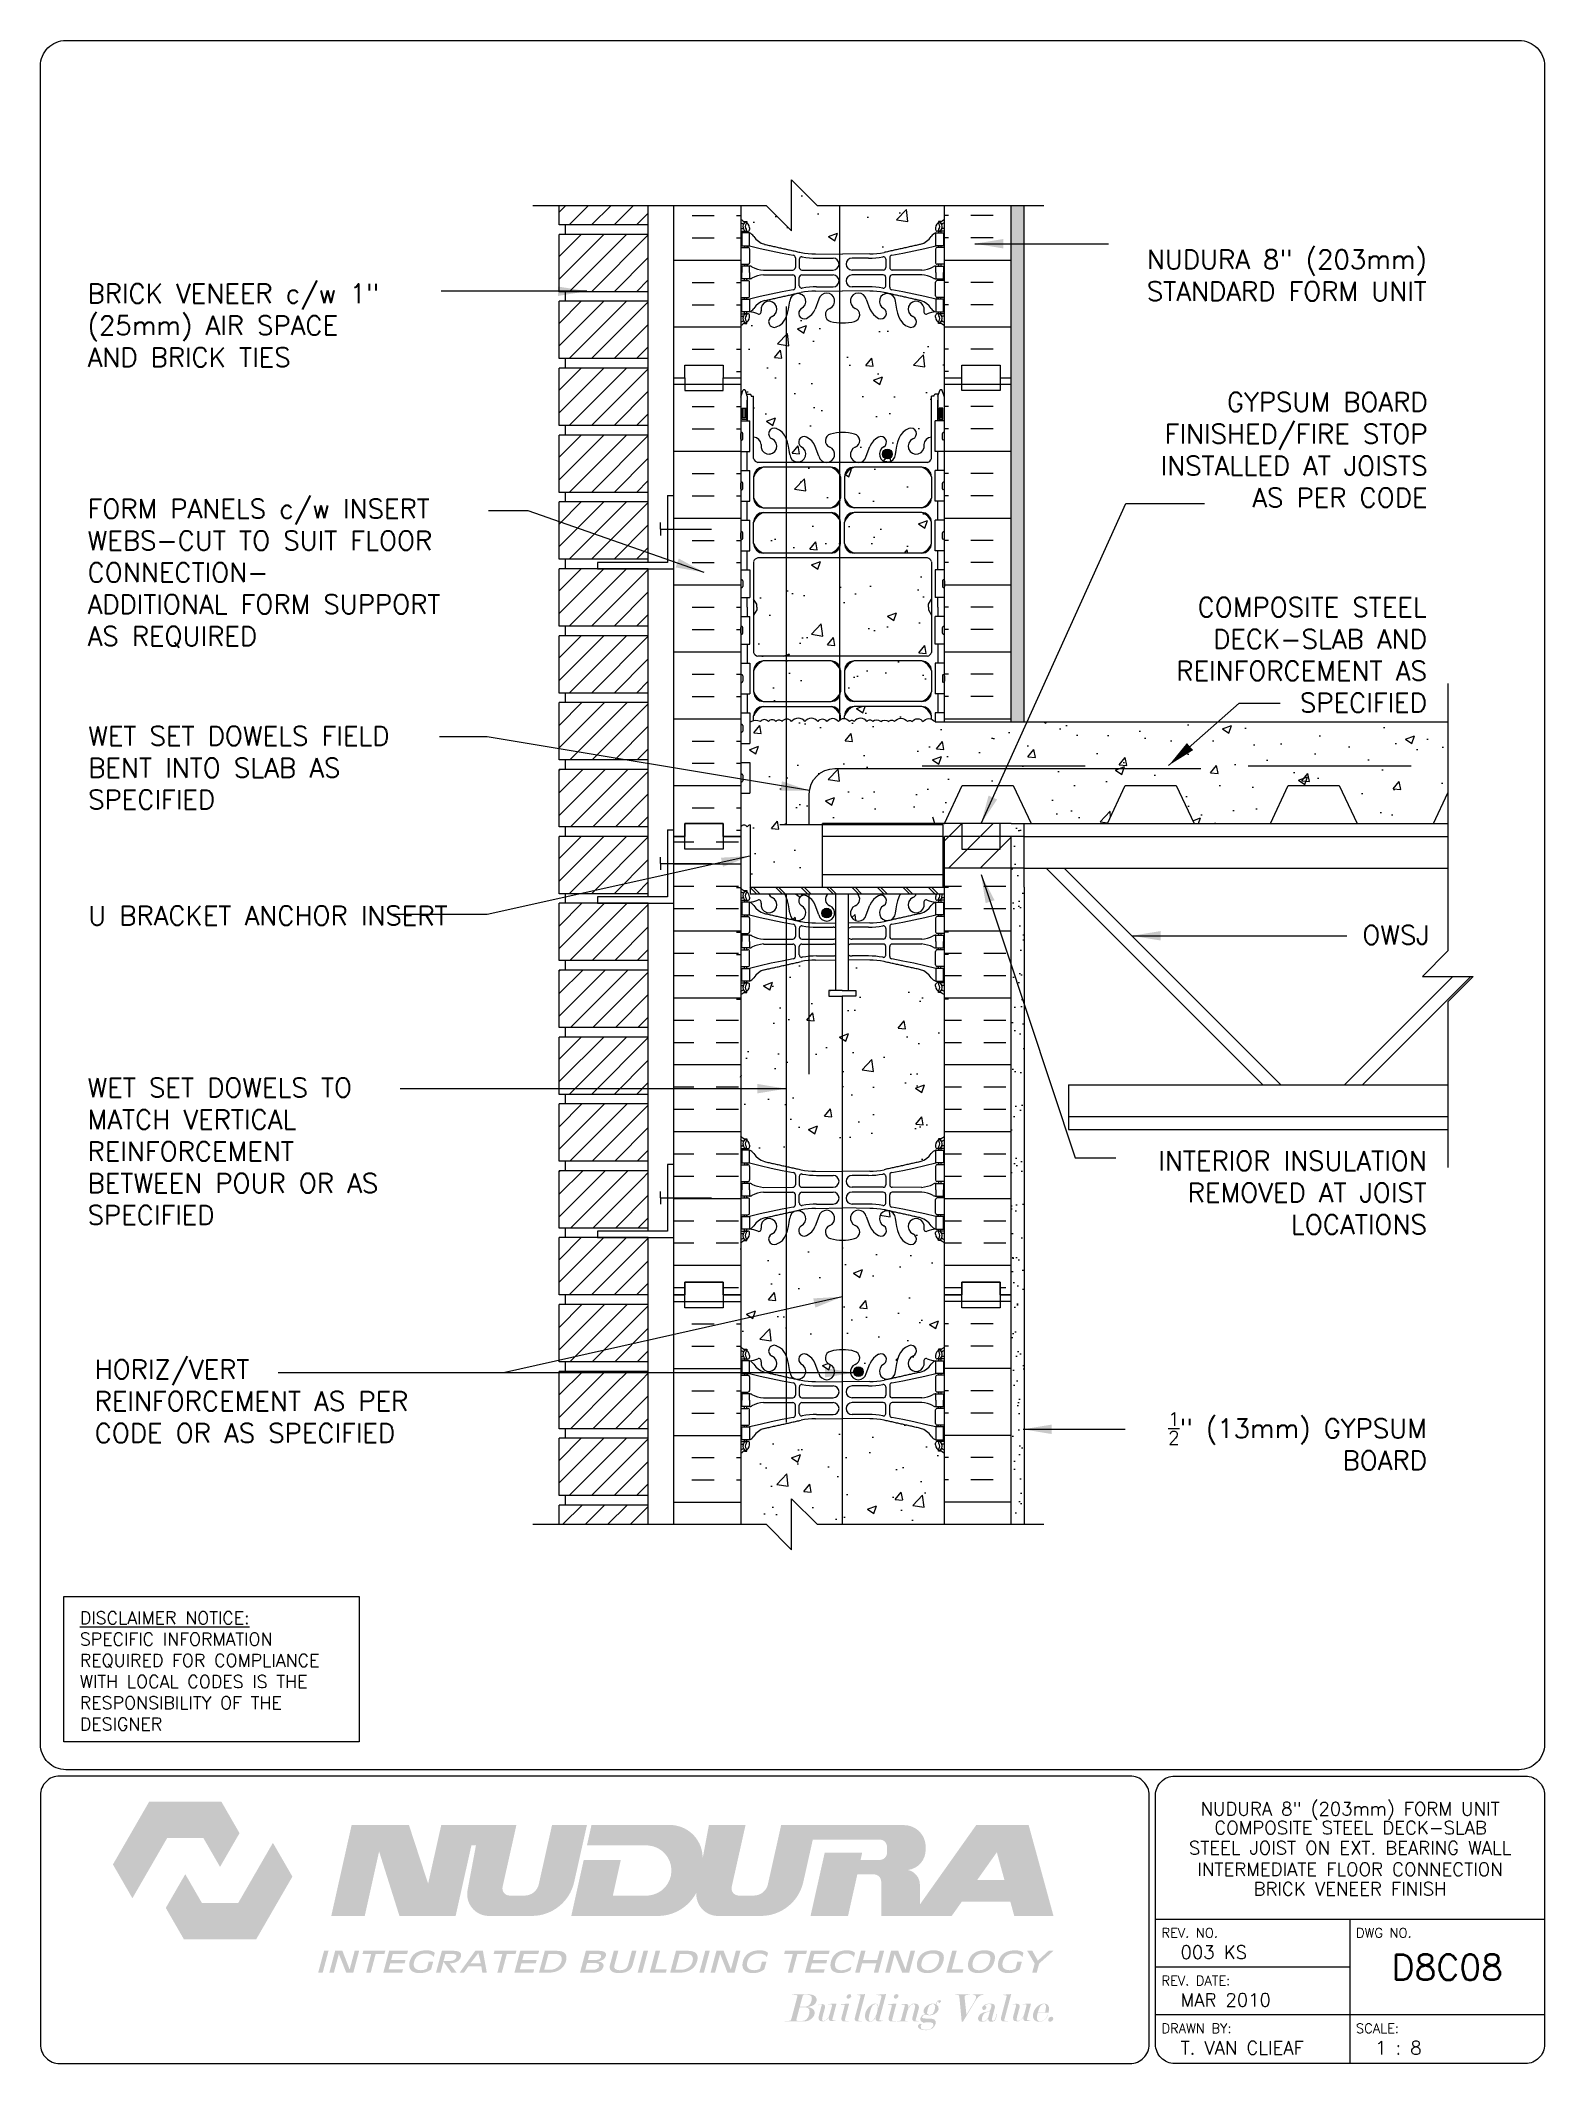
# Paper-space layout 'D8C08' of a CAD drawing. Header units: inches. Extents: x 0.42 to 7.8, y 0.49 to 10.41.
# The model-space entities are those that its viewports show. They can reach past a viewport. Long polylines and large blocks are cut down to what shows.
import ezdxf
from ezdxf.enums import TextEntityAlignment as Align

# ---------------------------------------------------------------- set-up
doc = ezdxf.new("R2010")
doc.units = ezdxf.units.IN
doc.header["$LTSCALE"] = 0.5
doc.header["$MEASUREMENT"] = 0
doc.linetypes.add('DASHED2', pattern=[0.375, 0.25, -0.125])
doc.linetypes.add('HIDDEN2', pattern=[0.1875, 0.125, -0.0625])
for name, color, linetype in [('HATCH', 12, 'Continuous'), ('line25', 2, 'Continuous'), ('LINE3', 3, 'Continuous'), ('LINE50', 5, 'Continuous'), ('LINE9', 9, 'Continuous'), ('LOGO', 7, 'Continuous'), ('TBK_LINE65', 3, 'Continuous'), ('TBK_TEXT', 4, 'Continuous'), ('TEXT', 4, 'Continuous'), ('Web_Edge', 9, 'Continuous')]:
    doc.layers.add(name, color=color, linetype=linetype)
doc.styles.add('DIM', font='romans.shx', dxfattribs={"width": 0.7})
doc.styles.add('ROMANS', font='romans.shx', dxfattribs={"height": 0.75})
doc.dimstyles.new('ext_12', dxfattribs={"dimscale": 12, "dimtxt": 0.09375, "dimasz": 0.09375, "dimexe": 0.09375, "dimexo": 0.0625, "dimgap": 0.0625, "dimtad": 1, "dimdec": 1, "dimzin": 3, "dimdsep": 46, "dimlunit": 4, "dimtxsty": 'DIM', "dimcen": 0.09, "dimdle": 0.09375, "dimclrt": 4, "dimadec": 0, "dimazin": 0, "dimtfac": 1, "dimtdec": 1, "dimtmove": 2, "dimatfit": 3, "dimfxl": 1, "dimfrac": 2, "dimtolj": 1, "dimtzin": 0, "dimarcsym": 0})
pattern_1 = [(45, (127.98476, 3.96603), (-0.4419417, 0.4419417), [])]
pattern_2 = [(45, (127.98476, -3.90897), (-0.4419417, 0.4419417), [])]
pattern_3 = [(45, (127.98476, -11.78397), (-0.4419417, 0.4419417), [])]
pattern_4 = [(45, (127.98476, -19.65897), (-0.4419417, 0.4419417), [])]
pattern_5 = [(50, (0, 0), (3.5863, -0.31376), [0.375, -4.125]), (355, (0, 0), (-0.693757, 3.76096), [0.3, -3.3]), (100.4514, (0.299, -0.026), (2.892544, 3.4472), [0.3187, -3.50571]), (46.1842, (0, 1), (5.336207, -0.827596), [0.5625, -6.1875]), (96.6356, (0.4447, 0.931), (4.67331, 4.87059), [0.47805, -5.25857]), (351.1842, (0, 1), (4.67331, 4.87059), [0.45, -4.95]), (21, (0.5, 0.75), (2.984535, -2.013094), [0.375, -4.125]), (326, (0.5, 0.75), (1.216577, 3.62575), [0.3, -3.3]), (71.4514, (0.7487, 0.5822), (4.20111, 1.612656), [0.3187, -3.50571]), (37.5, (0, 0), (0.0607993, 1.6644693), [0, -3.26, 0, -3.35, 0, -3.3125]), (7.5, (0, 0), (1.315348, 1.972059), [0, -1.91, 0, -3.185, 0, -1.2625]), (327.5, (-1.115, 0), (2.669112, -0.1127744), [0, -1.25, 0, -3.9, 0, -5.175]), (317.5, (-1.615, 0), (2.91593, 0.500525), [0, -1.625, 0, -2.59, 0, -3.675])]

psp = doc.layouts.new('D8C08')

# ---------------------------------------------------------------- texts
at = {"layer": 'TBK_TEXT', "color": 7, "style": 'ROMANS'}
for s, p in [('REV. NO.', (5.9215, 1.107)), ('DWG NO.', (6.876, 1.107)), ('REV. DATE:', (5.9215, 0.8726)), ('DRAWN BY:', (5.9215, 0.6382)), ('SCALE:', (6.876, 0.6382))]:
    psp.add_text(s, height=0.04688, dxfattribs=at).set_placement(p)
at = {"layer": 'TEXT', "insert": (0.6134, 2.7065), "char_height": 0.0625, "width": 1.41371, "attachment_point": 1, "style": 'ROMANS'}
psp.add_mtext('{\\Fromans.shx|c1;\\LDISCLAIMER NOTICE:\\l\\PSPECIFIC INFORMATION REQUIRED FOR COMPLIANCE WITH LOCAL CODES IS THE RESPONSIBILITY OF THE DESIGNER}', dxfattribs=at)

msp = doc.modelspace()

# ---------------------------------------------------------------- texts
at = {"layer": 'TEXT', "style": 'ROMANS'}
msp.add_text('OWSJ ', height=0.75, dxfattribs=at).set_placement((224.821, 192.564), align=Align.CENTER)
at = {"layer": 'TEXT', "char_height": 0.75, "style": 'ROMANS'}
for s, insert, width, attachment_point in [('\\A1;NUDURA 8" (203mm) STANDARD FORM UNIT', (225.779, 218.829), 12.22718, 6), ('BRICK VENEER c/w 1" (25mm) AIR SPACE AND BRICK TIES', (173.201, 216.864), 13.17572, 4), ('\\A1;GYPSUM BOARD FINISHED/FIRE STOP INSTALLED AT JOISTS AS PER CODE', (225.806, 211.982), 12.22718, 6), ('FORM PANELS c/w INSERT WEBS-CUT TO SUIT FLOOR CONNECTION-\\PADDITIONAL FORM SUPPORT AS REQUIRED', (173.201, 210.045), 16.25084, 1), ('\\A1;COMPOSITE STEEL DECK-SLAB AND REINFORCEMENT AS SPECIFIED', (225.779, 203.93), 12.22718, 6), ('WET SET DOWELS FIELD BENT INTO SLAB AS SPECIFIED', (173.224, 201.127), 13.68504, 1), ('U BRACKET ANCHOR INSERT', (173.224, 194.075), 13.68504, 1), ('WET SET DOWELS TO MATCH VERTICAL REINFORCEMENT\\PBETWEEN POUR OR AS SPECIFIED', (173.201, 187.324), 14.60886, 1), ('\\A1;INTERIOR INSULATION REMOVED AT JOIST LOCATIONS', (225.779, 182.826), 12.22718, 6), ('HORIZ/VERT\\PREINFORCEMENT AS PER CODE OR AS SPECIFIED', (173.479, 174.642), 13.82497, 4), ('\\A1;{\\H0.7x;\\S1/2;}" (13mm) GYPSUM BOARD', (225.779, 173.072), 12.19083, 6)]:
    msp.add_mtext(s, dxfattribs=dict(at, insert=insert, width=width, attachment_point=attachment_point))

# ---------------------------------------------------------------- blocks, each defined once
blk = doc.blocks.new('TITLEBLOCK-Tag')
at = {"style": 'ROMANS'}
for tag, height, p in [('TITLE_LINE_1', 0.065, (0.927, -0.1328)), ('TITLE_LINE_2', 0.065, (0.9294, -0.2258)), ('CENTRE-LINE-3', 0.065, (0.927, -0.3246)), ('TITLE_LINE_4', 0.065, (0.927, -0.4299)), ('TITLE_LINE_5', 0.065, (0.927, -0.526)), ('DWG', 0.125, (1.4043, -0.9102))]:
    blk.add_attdef(tag, text='', height=height, dxfattribs=at).set_placement(p, align=Align.MIDDLE_CENTER)
for tag, p in [('LATEST_REVISION', (0.0954, -0.8366)), ('REVISION_DATE', (0.0954, -1.071)), ('DRAWN_BY', (0.0954, -1.3053)), ('SCALE', (1.0499, -1.3053))]:
    blk.add_attdef(tag, text='', height=0.065, dxfattribs=at).set_placement(p, align=Align.MIDDLE_LEFT)

# ---------------------------------------------------------------- hatches: boundary and pattern name
at = {"layer": 'HATCH'}
h = msp.add_hatch(dxfattribs=at)
h.set_pattern_fill('AR-CONC', color=256, scale=0.5)
h.set_pattern_definition(pattern_5)
edge = h.paths.add_edge_path()
edge.add_arc((206.623, 220.148), 0.364, 109.66126, 145.02249, ccw=False)
edge.add_line((206.501, 220.491), (206.606, 220.491))
edge.add_line((206.606, 220.491), (206.606, 220.561))
edge.add_line((206.606, 220.561), (206.559, 220.561))
edge.add_arc((206.559, 220.623), 0.0625, 180, 270, ccw=False)
edge.add_line((206.496, 220.623), (206.496, 220.691))
edge.add_arc((206.746, 220.691), 0.25, 124.0558, 180, ccw=False)
edge.add_line((206.606, 220.898), (206.606, 220.94))
edge.add_line((206.606, 220.94), (206.696, 220.94))
edge.add_arc((206.496, 221.398), 0.5, 293.57818, 313.78911)
edge.add_line((206.842, 221.037), (206.842, 221.575))
edge.add_line((206.842, 221.575), (201.842, 221.575))
edge.add_line((201.842, 221.575), (200.842, 222.575))
edge.add_line((200.842, 222.575), (200.842, 220.575))
edge.add_line((200.842, 220.575), (199.842, 221.575))
edge.add_line((199.842, 221.575), (198.842, 221.575))
edge.add_line((198.842, 221.575), (198.842, 221.037))
edge.add_arc((199.188, 221.398), 0.5, 226.21089, 246.42182)
edge.add_line((198.988, 220.94), (199.078, 220.94))
edge.add_line((199.078, 220.94), (199.078, 220.898))
edge.add_arc((198.938, 220.691), 0.25, 0, 55.9442, ccw=False)
edge.add_line((199.188, 220.691), (199.188, 220.623))
edge.add_arc((199.126, 220.623), 0.0625, -90, 0, ccw=False)
edge.add_line((199.126, 220.561), (199.078, 220.561))
edge.add_line((199.078, 220.561), (199.078, 220.491))
edge.add_line((199.078, 220.491), (199.183, 220.491))
edge.add_arc((199.061, 220.148), 0.364, 34.97751, 70.33874, ccw=False)
edge.add_arc((199.984, 220.76), 0.743, 212.79192, 253.81071)
edge.add_spline(control_points=[(199.776, 220.045), (201.214, 219.725)], knot_values=[0, 0, 1, 1], degree=1, periodic=0)
edge.add_arc((201.77, 222.657), 2.984, 259.25462, 270.09947)
edge.add_line((201.775, 219.673), (202.842, 219.657))
edge.add_line((202.842, 219.657), (203.909, 219.673))
edge.add_arc((203.914, 222.657), 2.984, 269.90053, 280.74538)
edge.add_spline(control_points=[(204.47, 219.725), (205.908, 220.045)], knot_values=[0, 0, 1, 1], degree=1, periodic=0)
edge.add_arc((205.7, 220.76), 0.743, 286.18929, 327.20808)
h.paths.add_polyline_path([(206.842, 216.845, 0.088416), (206.696, 216.942), (206.606, 216.942), (206.606, 216.984, -0.249069), (206.496, 217.191), (206.496, 217.258, -0.414214), (206.559, 217.321), (206.606, 217.321), (206.606, 217.391), (206.501, 217.391, 0.085348), (206.172, 217.315, -0.669601), (206.039, 217.436, 2.087231), (205.605, 217.211, -1), (205.442, 216.802, -0.21345), (205.05, 217.192, -0.069923), (204.913, 217.835, 1.702394), (204.463, 217.523, -0.940793), (204.259, 217.139, -0.173075), (203.914, 217.506), (203.771, 217.893, 1.612474), (203.339, 217.533, -0.734872), (203.316, 217.022, -0.068475), (202.842, 216.96, -0.068475), (202.368, 217.022, -0.734872), (202.345, 217.533, 1.612474), (201.913, 217.893), (201.771, 217.506, -0.173075), (201.425, 217.139, -0.940793), (201.221, 217.523, 1.702394), (200.771, 217.835, -0.069923), (200.635, 217.192, -0.21345), (200.242, 216.802, -1), (200.079, 217.211, 2.087231), (199.645, 217.436, -0.669601), (199.513, 217.315, 0.085348), (199.183, 217.391), (199.078, 217.391), (199.078, 217.321), (199.126, 217.321, -0.414214), (199.188, 217.258), (199.188, 217.191, -0.249069), (199.078, 216.984), (199.078, 216.942), (198.988, 216.942, 0.088416), (198.842, 216.845), (198.842, 214.81), (198.842, 214.051), (198.921, 214.293, -0.725737), (199.027, 214.312), (199.076, 214.162), (199.202, 214.162, -0.414214), (199.252, 214.112), (199.252, 214.082), (199.352, 214.082), (199.352, 212.48, -0.380397), (199.645, 212.185, 2.087231), (200.079, 212.41, -1), (200.242, 212.818, -0.21345), (200.635, 212.429, -0.069923), (200.771, 211.785, 1.702394), (201.221, 212.098, -0.940793), (201.425, 212.481, -0.173075), (201.771, 212.114), (201.913, 211.728, 1.612474), (202.345, 212.087, -0.734872), (202.368, 212.598, -0.068475), (202.842, 212.66, -0.068475), (203.316, 212.598, -0.734872), (203.339, 212.087, 1.612474), (203.771, 211.728), (203.914, 212.114, -0.173075), (204.259, 212.481, -0.940793), (204.463, 212.098, 1.702394), (204.913, 211.785, -0.069923), (205.05, 212.429, -0.21345), (205.442, 212.818, -1), (205.605, 212.41, 2.087231), (206.039, 212.185, -0.380392), (206.332, 212.48), (206.332, 214.082), (206.432, 214.082), (206.432, 214.112, -0.414214), (206.482, 214.162), (206.608, 214.162), (206.651, 214.293, -0.725737), (206.757, 214.312), (206.842, 214.051)])
h.paths.add_polyline_path([(206.212, 205.923), (206.332, 206.123), (206.332, 207.591, 0.268138), (206.171, 207.74), (199.513, 207.74, 0.268156), (199.352, 207.591), (199.352, 206.123), (199.472, 205.923), (199.472, 205.81), (199.472, 205.698), (199.352, 205.498), (199.352, 204.029, 0.268156), (199.513, 203.881), (206.171, 203.881, 0.268138), (206.332, 204.029), (206.332, 205.498), (206.212, 205.698), (206.212, 205.81)])
h.paths.add_polyline_path([(202.391, 201.912), (199.727, 201.912, 0.225652), (199.352, 201.537), (199.352, 201.347, -0.154761), (199.622, 201.313, -0.520567), (199.929, 201.313, -0.520567), (200.225, 201.313, -0.520567), (200.464, 201.313, -0.520567), (200.844, 201.313, -0.520567), (201.367, 201.313, -0.520567), (201.868, 201.313, -0.520567), (202.231, 201.313, -0.520567), (202.68, 201.313, -0.111436), (202.766, 201.39), (202.766, 201.537, 0.225652)])
h.paths.add_polyline_path([(202.766, 203.319, 0.225652), (202.391, 203.694), (199.727, 203.694, 0.225652), (199.352, 203.319), (199.352, 202.478, 0.225652), (199.727, 202.103), (202.391, 202.103, 0.225652), (202.766, 202.478)])
h.paths.add_polyline_path([(206.332, 203.319, 0.225652), (205.957, 203.694), (203.293, 203.694, 0.225652), (202.918, 203.319), (202.918, 202.478, 0.225652), (203.293, 202.103), (205.957, 202.103, 0.225652), (206.332, 202.478)])
h.paths.add_polyline_path([(205.957, 201.912), (203.293, 201.912, 0.225652), (202.918, 201.537), (202.918, 201.424, -0.22156), (203.11, 201.313, -0.520567), (203.297, 201.313, -0.520567), (203.801, 201.313, -0.520567), (204.028, 201.313, -0.364923), (204.342, 201.313, -0.364923), (204.656, 201.313, -0.520567), (204.883, 201.313, -0.520567), (205.387, 201.313, -0.520567), (205.573, 201.313, -0.520567), (206.003, 201.313, -0.35103), (206.332, 201.409), (206.332, 201.537, 0.225652)])
h.paths.add_polyline_path([(202.766, 210.924, 0.225652), (202.391, 211.299), (199.727, 211.299, 0.225652), (199.352, 210.924), (199.352, 210.084, 0.225652), (199.727, 209.709), (202.391, 209.709, 0.225652), (202.766, 210.084)])
h.paths.add_polyline_path([(202.766, 209.143, 0.225652), (202.391, 209.518), (199.727, 209.518, 0.225652), (199.352, 209.143), (199.352, 208.302, 0.225652), (199.727, 207.927), (202.391, 207.927, 0.225652), (202.766, 208.302)])
h.paths.add_polyline_path([(206.332, 208.302), (206.332, 209.143, 0.225652), (205.957, 209.518), (203.293, 209.518, 0.225652), (202.918, 209.143), (202.918, 208.302, 0.225652), (203.293, 207.927), (205.957, 207.927, 0.225652)])
h.paths.add_polyline_path([(206.332, 210.924, 0.225652), (205.957, 211.299), (203.293, 211.299, 0.225652), (202.918, 210.924), (202.918, 210.084, 0.225652), (203.293, 209.709), (205.957, 209.709, 0.225652), (206.332, 210.084)])
h.paths.add_polyline_path([(226.605, 201.31), (206.477, 201.31), (206.477, 201.342, 0.0436), (206.452, 201.313, 0.520567), (206.003, 201.313, 0.520567), (205.573, 201.313, 0.520567), (205.387, 201.313, 0.520567), (204.883, 201.313, 0.520567), (204.656, 201.313, 0.364923), (204.342, 201.313, 0.364923), (204.028, 201.313, 0.520567), (203.801, 201.313, 0.520567), (203.297, 201.313, 0.520567), (203.11, 201.313, 0.520567), (202.68, 201.313, 0.520567), (202.231, 201.313, 0.520567), (201.868, 201.313, 0.520567), (201.367, 201.313, 0.520567), (200.844, 201.313, 0.520567), (200.464, 201.313, 0.520567), (200.225, 201.313, 0.520567), (199.929, 201.313, 0.520567), (199.622, 201.313, 0.154761), (199.352, 201.347, 0.086464), (199.207, 201.293), (199.207, 200.455), (198.842, 200.455), (198.842, 199.705), (199.207, 199.705), (199.207, 198.505), (198.842, 198.505), (198.842, 197.186, -0.487807), (199.102, 197.189, -0.182463), (199.21, 197.263), (202.056, 197.263), (202.056, 197.31), (206.842, 197.31), (207.542, 198.81), (209.542, 198.81), (210.241, 197.31), (213.241, 197.31), (213.94, 198.81), (215.94, 198.81), (216.64, 197.31), (219.64, 197.31), (220.339, 198.81), (222.339, 198.81), (223.039, 197.31), (226.039, 197.31), (226.605, 198.523)])
h.paths.add_polyline_path([(202.056, 197.263), (199.21, 197.263), (199.21, 194.81), (202.056, 194.81)])
h.paths.add_polyline_path([(200.079, 194.41, -0.228211), (199.95, 194.551), (199.21, 194.551), (199.21, 194.808), (199.207, 194.81), (199.21, 194.81), (199.21, 197.263, 0.182463), (199.102, 197.189, 0.487807), (198.842, 197.186), (198.842, 196.81), (198.842, 194.776, 0.088416), (198.988, 194.679), (199.078, 194.679), (199.078, 194.637, -0.249069), (199.188, 194.43), (199.188, 194.362, -0.414214), (199.126, 194.3), (199.078, 194.3), (199.078, 194.23), (199.183, 194.23, 0.085348), (199.513, 194.305, -0.669601), (199.645, 194.185, 2.087231)])
h.paths.add_polyline_path([(201.221, 194.098, -0.940793), (201.425, 194.481, -0.173075), (201.771, 194.114), (201.913, 193.728, 1.612474), (202.345, 194.087, -0.589759), (202.272, 194.551), (200.573, 194.551, -0.050441), (200.635, 194.429, -0.068226), (200.77, 193.801, 1.753171)])
h.paths.add_polyline_path([(203.914, 194.114, -0.173075), (204.259, 194.481, -0.940793), (204.463, 194.098, 1.753171), (204.914, 193.801, -0.068226), (205.05, 194.429, -0.050441), (205.111, 194.551), (203.412, 194.551, -0.589759), (203.339, 194.087, 1.612474), (203.771, 193.728)])
h.paths.add_polyline_path([(204.259, 181.139, -0.173075), (203.914, 181.506), (203.771, 181.893, 1.612474), (203.339, 181.533, -0.734872), (203.316, 181.022, -0.068475), (202.842, 180.96, -0.068475), (202.368, 181.022, -0.734872), (202.345, 181.533, 1.612474), (201.913, 181.893), (201.771, 181.506, -0.173075), (201.425, 181.139, -0.940793), (201.221, 181.523, 1.702394), (200.771, 181.835, -0.069923), (200.635, 181.192, -0.21345), (200.242, 180.802, -1), (200.079, 181.211, 2.087231), (199.645, 181.436, -0.669601), (199.513, 181.315, 0.085348), (199.183, 181.391), (199.078, 181.391), (199.078, 181.321), (199.126, 181.321, -0.414214), (199.188, 181.258), (199.188, 181.191, -0.249069), (199.078, 180.984), (199.078, 180.942), (198.988, 180.942, 0.088416), (198.842, 180.845), (198.842, 178.81), (198.842, 176.776, 0.088416), (198.988, 176.679), (199.078, 176.679), (199.078, 176.637, -0.249069), (199.188, 176.43), (199.188, 176.362, -0.414214), (199.126, 176.3), (199.078, 176.3), (199.078, 176.23), (199.183, 176.23, 0.085348), (199.513, 176.305, -0.669601), (199.645, 176.185, 2.087231), (200.079, 176.41, -1), (200.242, 176.818, -0.21345), (200.635, 176.429, -0.069923), (200.771, 175.785, 1.702394), (201.221, 176.098, -0.940793), (201.425, 176.481, -0.173075), (201.771, 176.114), (201.913, 175.728, 1.612474), (202.345, 176.087, -0.734872), (202.368, 176.598, -0.068475), (202.842, 176.66, -0.068475), (203.316, 176.598, -0.734872), (203.339, 176.087, 1.612474), (203.771, 175.728), (203.914, 176.114, -0.173075), (204.259, 176.481, -0.940793), (204.463, 176.098, 1.702394), (204.913, 175.785, -0.069923), (205.05, 176.429, -0.21345), (205.442, 176.818, -1), (205.605, 176.41, 2.087231), (206.039, 176.185, -0.669601), (206.172, 176.305, 0.085348), (206.501, 176.23), (206.606, 176.23), (206.606, 176.3), (206.559, 176.3, -0.414214), (206.496, 176.362), (206.496, 176.43, -0.249069), (206.606, 176.637), (206.606, 176.679), (206.696, 176.679, 0.088416), (206.842, 176.776), (206.842, 178.81), (206.842, 180.845, 0.088416), (206.696, 180.942), (206.606, 180.942), (206.606, 180.984, -0.249069), (206.496, 181.191), (206.496, 181.258, -0.414214), (206.559, 181.321), (206.606, 181.321), (206.606, 181.391), (206.501, 181.391, 0.085348), (206.172, 181.315, -0.669601), (206.039, 181.436, 2.087231), (205.605, 181.211, -1), (205.442, 180.802, -0.21345), (205.05, 181.192, -0.069923), (204.913, 181.835, 1.702394), (204.463, 181.523, -0.940793)])
edge = h.paths.add_edge_path()
edge.add_spline(control_points=[(205.908, 173.575), (204.47, 173.896)], knot_values=[0, 0, 1, 1], degree=1, periodic=0)
edge.add_arc((203.914, 170.964), 2.984, 79.25462, 90.09947)
edge.add_line((203.909, 173.948), (202.842, 173.964))
edge.add_line((202.842, 173.964), (201.775, 173.948))
edge.add_arc((201.77, 170.964), 2.984, 89.90053, 100.74538)
edge.add_spline(control_points=[(201.214, 173.896), (199.776, 173.575)], knot_values=[0, 0, 1, 1], degree=1, periodic=0)
edge.add_arc((199.984, 172.861), 0.743, 106.18929, 145.77198)
edge.add_arc((199.061, 173.472), 0.364, 289.66126, 327.95758, ccw=False)
edge.add_line((199.183, 173.13), (199.078, 173.13))
edge.add_line((199.078, 173.13), (199.078, 173.06))
edge.add_line((199.078, 173.06), (199.126, 173.06))
edge.add_arc((199.126, 172.997), 0.0625, 0, 90, ccw=False)
edge.add_line((199.188, 172.997), (199.188, 172.93))
edge.add_arc((198.938, 172.93), 0.25, 304.0558, 360, ccw=False)
edge.add_line((199.078, 172.723), (199.078, 172.681))
edge.add_line((199.078, 172.681), (198.988, 172.681))
edge.add_arc((199.188, 172.223), 0.5, 113.57818, 133.78911)
edge.add_line((198.842, 172.584), (198.842, 169.81))
edge.add_line((198.842, 169.81), (199.842, 169.81))
edge.add_line((199.842, 169.81), (200.842, 168.81))
edge.add_line((200.842, 168.81), (200.842, 170.81))
edge.add_line((200.842, 170.81), (201.842, 169.81))
edge.add_line((201.842, 169.81), (206.842, 169.81))
edge.add_line((206.842, 169.81), (206.842, 172.584))
edge.add_arc((206.496, 172.223), 0.5, 46.21089, 66.42182)
edge.add_line((206.696, 172.681), (206.606, 172.681))
edge.add_line((206.606, 172.681), (206.606, 172.723))
edge.add_arc((206.746, 172.93), 0.25, 180, 235.9442, ccw=False)
edge.add_line((206.496, 172.93), (206.496, 172.997))
edge.add_arc((206.559, 172.997), 0.0625, 90, 180, ccw=False)
edge.add_line((206.559, 173.06), (206.606, 173.06))
edge.add_line((206.606, 173.06), (206.606, 173.13))
edge.add_line((206.606, 173.13), (206.501, 173.13))
edge.add_arc((206.623, 173.472), 0.364, 212.04242, 250.33874, ccw=False)
edge.add_arc((205.7, 172.861), 0.743, 34.22802, 73.81071)
h = msp.add_hatch(dxfattribs=at)
h.set_pattern_fill('ANSI31', color=256, scale=5, style=0)
h.set_pattern_definition([(45, (127.98476, 22.34103), (-0.4419417, 0.4419417), [])])
h.paths.add_polyline_path([(195.217, 221.575), (191.717, 221.575), (191.717, 220.81), (195.217, 220.81)])
h = msp.add_hatch(dxfattribs=at)
h.set_pattern_fill('INSUL', color=256, scale=7, style=0)
h.set_pattern_definition([(0, (-2727.3195, -182.1992), (0, 2.625), []), (0, (-2727.3195, -181.3242), (0, 2.625), [0.875, -0.875]), (0, (-2727.3195, -180.4492), (0, 2.625), [0.875, -0.875])])
h.paths.add_polyline_path([(198.842, 221.575), (196.217, 221.575), (196.217, 214.81), (196.655, 214.81), (196.655, 215.31), (198.155, 215.31), (198.155, 214.81), (198.842, 214.81)])
h = msp.add_hatch(dxfattribs=at)
h.set_pattern_fill('INSUL', color=256, scale=7, style=0)
h.set_pattern_definition([(180, (3133.0037, -182.1992), (0, 2.625), []), (180, (3133.0037, -181.3242), (0, 2.625), [0.875, -0.875]), (180, (3133.0037, -180.4492), (0, 2.625), [0.875, -0.875])])
h.paths.add_polyline_path([(209.467, 221.575), (206.842, 221.575), (206.842, 214.81), (207.53, 214.81), (207.53, 215.31), (209.03, 215.31), (209.03, 214.81), (209.467, 214.81)])
h = msp.add_hatch(dxfattribs=at)
h.set_pattern_fill('AR-SAND', color=256, scale=0.25, style=0)
h.set_pattern_definition([(37.5, (46.606, 0.20183), (-0.01574834, 0.48170594), [0, -0.38, 0, -0.425, 0, -0.40625]), (7.5, (46.606, 0.2018), (0.4424442, 0.7055365), [0, -0.205, 0, -0.3425, 0, -0.13125]), (327.5, (46.2985, 0.20183), (0.77853547, 0.00141476), [0, -0.125, 0, -0.45, 0, -0.5875]), (317.5, (46.2985, 0.2018), (0.7515317, 0.2194189), [0, -0.0625, 0, -0.295, 0, -0.3375])])
h.paths.add_polyline_path([(209.967, 221.575), (209.467, 221.575), (209.467, 214.81), (209.467, 201.31), (209.967, 201.31)])
h = msp.add_hatch(dxfattribs=at)
h.set_pattern_fill('ANSI31', color=256, scale=5, style=0)
h.set_pattern_definition([(45, (127.98476, 19.71603), (-0.4419417, 0.4419417), [])])
h.paths.add_polyline_path([(195.217, 220.435), (191.717, 220.435), (191.717, 218.185), (195.217, 218.185)])
h = msp.add_hatch(dxfattribs=at)
h.set_pattern_fill('ANSI31', color=256, scale=5, style=0)
h.set_pattern_definition([(45, (127.98476, 17.09103), (-0.4419417, 0.4419417), [])])
h.paths.add_polyline_path([(195.217, 217.81), (191.717, 217.81), (191.717, 215.56), (195.217, 215.56)])
h = msp.add_hatch(dxfattribs=at)
h.set_pattern_fill('ANSI31', color=256, scale=5, style=0)
h.set_pattern_definition([(45, (127.98476, 14.46603), (-0.4419417, 0.4419417), [])])
h.paths.add_polyline_path([(195.217, 215.185), (191.717, 215.185), (191.717, 212.935), (195.217, 212.935)])
h = msp.add_hatch(dxfattribs=at)
h.set_pattern_fill('INSUL', color=256, scale=7, style=0)
h.set_pattern_definition([(0, (-2727.3195, -200.1992), (0, 2.625), []), (0, (-2727.3195, -199.3242), (0, 2.625), [0.875, -0.875]), (0, (-2727.3195, -198.4492), (0, 2.625), [0.875, -0.875])])
h.paths.add_polyline_path([(196.217, 196.81), (196.655, 196.81), (196.655, 197.31), (198.155, 197.31), (198.155, 196.81), (198.842, 196.81), (198.842, 214.81), (198.155, 214.81), (198.155, 215.31), (196.655, 215.31), (196.655, 214.81), (196.217, 214.81)])
h = msp.add_hatch(dxfattribs=at)
h.set_pattern_fill('INSUL', color=256, scale=7, style=0)
h.set_pattern_definition([(180, (3133.0037, -200.1992), (0, 2.625), []), (180, (3133.0037, -199.3242), (0, 2.625), [0.875, -0.875]), (180, (3133.0037, -198.4492), (0, 2.625), [0.875, -0.875])])
h.paths.add_polyline_path([(206.842, 201.31), (209.467, 201.31), (209.467, 214.81), (209.03, 214.81), (209.03, 215.31), (207.53, 215.31), (207.53, 214.81), (206.842, 214.81)])
h = msp.add_hatch(dxfattribs=at)
h.set_pattern_fill('ANSI31', color=256, scale=5, style=0)
h.set_pattern_definition([(45, (127.98476, 11.84103), (-0.4419417, 0.4419417), [])])
h.paths.add_polyline_path([(195.217, 212.56), (191.717, 212.56), (191.717, 210.31), (195.217, 210.31)])
h = msp.add_hatch(dxfattribs=at)
h.set_pattern_fill('ANSI31', color=256, scale=5, style=0)
h.set_pattern_definition([(45, (127.98476, 9.21603), (-0.4419417, 0.4419417), [])])
h.paths.add_polyline_path([(195.217, 209.935), (191.717, 209.935), (191.717, 207.685), (195.217, 207.685)])
h = msp.add_hatch(dxfattribs=at)
h.set_pattern_fill('ANSI31', color=256, scale=5, style=0)
h.set_pattern_definition([(45, (127.98476, 6.59103), (-0.4419417, 0.4419417), [])])
h.paths.add_polyline_path([(195.217, 207.31), (191.717, 207.31), (191.717, 205.06), (195.217, 205.06)])
h = msp.add_hatch(dxfattribs=at)
h.set_pattern_fill('ANSI31', color=256, scale=5, style=0)
h.set_pattern_definition(pattern_1)
h.paths.add_polyline_path([(195.217, 204.685), (191.717, 204.685), (191.717, 202.435), (195.217, 202.435)])
h = msp.add_hatch(dxfattribs=at)
h.set_pattern_fill('ANSI31', color=256, scale=5, style=0)
h.set_pattern_definition(pattern_1)
h.paths.add_polyline_path([(195.217, 199.81), (195.217, 202.06), (191.717, 202.06), (191.717, 199.81)])
h = msp.add_hatch(dxfattribs=at)
h.set_pattern_fill('ANSI31', color=256, scale=5, style=0)
h.set_pattern_definition(pattern_1)
h.paths.add_polyline_path([(195.217, 199.151), (195.217, 199.435), (191.717, 199.435), (191.717, 198.503)])
h = msp.add_hatch(dxfattribs=at)
h.set_pattern_fill('ANSI31', color=256, scale=5, style=0)
h.set_pattern_definition(pattern_1)
h.paths.add_polyline_path([(195.217, 197.185), (195.217, 199.151), (191.717, 198.503), (191.717, 197.185)])
h = msp.add_hatch(dxfattribs=at)
h.set_pattern_fill('INSUL', color=256, scale=7, style=0)
h.set_pattern_definition([(0, (208.3817, 190.474), (0, 2.625), []), (0, (208.3817, 191.349), (0, 2.625), [0.875, -0.875]), (0, (208.3817, 192.224), (0, 2.625), [0.875, -0.875])])
h.paths.add_polyline_path([(196.217, 178.81), (196.655, 178.81), (196.655, 179.31), (198.155, 179.31), (198.155, 178.81), (198.842, 178.81), (198.842, 196.81), (198.155, 196.81), (198.155, 197.31), (196.655, 197.31), (196.655, 196.81), (196.217, 196.81)])
h.paths.add_polyline_path([(209.467, 195.56), (206.842, 195.56), (206.842, 178.81), (207.53, 178.81), (207.53, 179.31), (209.03, 179.31), (209.03, 178.81), (209.467, 178.81)])
h.paths.add_polyline_path([(209.467, 195.56), (206.842, 195.56), (206.842, 178.81), (207.53, 178.81), (207.53, 179.31), (209.03, 179.31), (209.03, 178.81), (209.467, 178.81)])
h.paths.add_polyline_path([(209.467, 195.56), (206.842, 195.56), (206.842, 178.81), (207.53, 178.81), (207.53, 179.31), (209.03, 179.31), (209.03, 178.81), (209.467, 178.81)])
h = msp.add_hatch(dxfattribs=at)
h.set_pattern_fill('ANSI31', color=256, scale=7, style=0)
h.set_pattern_definition([(45, (129.7348, 1.9683), (-0.6187184, 0.6187184), [])])
h.paths.add_polyline_path([(209.467, 196.81), (206.842, 196.81), (206.842, 195.56), (209.467, 195.56)])
h.paths.add_polyline_path([(209.467, 197.31), (206.967, 197.31), (206.842, 197.31), (206.842, 196.81), (209.467, 196.81)])
h = msp.add_hatch(dxfattribs=at)
h.set_pattern_fill('AR-SAND', color=256, scale=0.5, style=0)
h.set_pattern_definition([(37.5, (129.7348, 3.966), (-0.0314967, 0.963412), [0, -0.76, 0, -0.85, 0, -0.8125]), (7.5, (129.7348, 3.966), (0.884888, 1.411073), [0, -0.41, 0, -0.685, 0, -0.2625]), (327.5, (129.1198, 3.966), (1.557071, 0.0028295), [0, -0.25, 0, -0.9, 0, -1.175]), (317.5, (129.1198, 3.966), (1.503063, 0.438838), [0, -0.125, 0, -0.59, 0, -0.675])])
h.paths.add_polyline_path([(209.467, 194.81), (209.967, 194.81), (209.967, 197.31), (209.467, 197.31)])
h = msp.add_hatch(dxfattribs=at)
h.set_pattern_fill('ANSI31', color=256, scale=5, style=0)
h.set_pattern_definition(pattern_2)
h.paths.add_polyline_path([(195.217, 196.81), (191.717, 196.81), (191.717, 194.56), (195.217, 194.56)])
h = msp.add_hatch(dxfattribs=at)
h.set_pattern_fill('AR-SAND', color=256, scale=0.5, style=0)
h.set_pattern_definition([(37.5, (133.76064, 68.7826), (-0.0314967, 0.963412), [0, -0.76, 0, -0.85, 0, -0.8125]), (7.5, (133.7606, 68.7826), (0.884888, 1.411073), [0, -0.41, 0, -0.685, 0, -0.2625]), (327.5, (133.14564, 68.7826), (1.557071, 0.0028295), [0, -0.25, 0, -0.9, 0, -1.175]), (317.5, (133.1456, 68.7826), (1.503063, 0.438838), [0, -0.125, 0, -0.59, 0, -0.675])])
h.paths.add_polyline_path([(209.967, 194.81), (209.467, 194.81), (209.467, 178.81), (209.467, 169.81), (209.967, 169.81)])
h = msp.add_hatch(dxfattribs=at)
h.set_pattern_fill('ANSI31', color=256, scale=5, style=0)
h.set_pattern_definition(pattern_2)
h.paths.add_polyline_path([(195.217, 191.935), (195.217, 194.185), (191.717, 194.185), (191.717, 191.935)])
h = msp.add_hatch(dxfattribs=at)
h.set_pattern_fill('ANSI31', color=256, scale=5, style=0)
h.set_pattern_definition(pattern_2)
h.paths.add_polyline_path([(195.217, 191.276), (195.217, 191.56), (191.717, 191.56), (191.717, 190.628)])
h = msp.add_hatch(dxfattribs=at)
h.set_pattern_fill('AR-CONC', color=256, scale=0.5)
h.set_pattern_definition(pattern_5)
edge = h.paths.add_edge_path()
edge.add_arc((206.496, 190.223), 0.5, 46.21089, 66.42182)
edge.add_line((206.696, 190.681), (206.606, 190.681))
edge.add_line((206.606, 190.681), (206.606, 190.723))
edge.add_arc((206.746, 190.93), 0.25, 180, 235.9442, ccw=False)
edge.add_line((206.496, 190.93), (206.496, 190.997))
edge.add_arc((206.559, 190.997), 0.0625, 90, 180, ccw=False)
edge.add_line((206.559, 191.06), (206.606, 191.06))
edge.add_line((206.606, 191.06), (206.606, 191.13))
edge.add_line((206.606, 191.13), (206.501, 191.13))
edge.add_arc((206.623, 191.472), 0.364, 214.97751, 250.33874, ccw=False)
edge.add_arc((205.7, 190.861), 0.743, 32.79192, 73.81071)
edge.add_spline(control_points=[(205.908, 191.575), (204.47, 191.896)], knot_values=[0, 0, 1, 1], degree=1, periodic=0)
edge.add_arc((203.914, 188.964), 2.984, 79.25462, 90.09947)
edge.add_line((203.909, 191.948), (203.081, 191.96))
edge.add_line((203.081, 191.96), (203.081, 190.758))
edge.add_line((203.081, 190.758), (203.359, 190.758))
edge.add_line((203.359, 190.758), (203.359, 190.532))
edge.add_line((203.359, 190.532), (203.099, 190.532))
edge.add_line((203.099, 190.532), (202.831, 190.532))
edge.add_line((202.831, 190.532), (202.302, 190.532))
edge.add_line((202.302, 190.532), (202.302, 190.758))
edge.add_line((202.302, 190.758), (202.581, 190.758))
edge.add_line((202.581, 190.758), (202.581, 191.96))
edge.add_line((202.581, 191.96), (201.775, 191.948))
edge.add_arc((201.77, 188.964), 2.984, 89.90053, 100.74538)
edge.add_spline(control_points=[(201.214, 191.896), (199.776, 191.575)], knot_values=[0, 0, 1, 1], degree=1, periodic=0)
edge.add_arc((199.984, 190.861), 0.743, 106.18929, 147.20808)
edge.add_arc((199.061, 191.472), 0.364, 289.66126, 325.02249, ccw=False)
edge.add_line((199.183, 191.13), (199.078, 191.13))
edge.add_line((199.078, 191.13), (199.078, 191.06))
edge.add_line((199.078, 191.06), (199.126, 191.06))
edge.add_arc((199.126, 190.997), 0.0625, 0, 90, ccw=False)
edge.add_line((199.188, 190.997), (199.188, 190.93))
edge.add_arc((198.938, 190.93), 0.25, 304.0558, 360, ccw=False)
edge.add_line((199.078, 190.723), (199.078, 190.681))
edge.add_line((199.078, 190.681), (198.988, 190.681))
edge.add_arc((199.188, 190.223), 0.5, 113.57818, 133.78911)
edge.add_line((198.842, 190.584), (198.842, 185.037))
edge.add_arc((199.188, 185.398), 0.5, 226.21089, 246.42182)
edge.add_line((198.988, 184.94), (199.078, 184.94))
edge.add_line((199.078, 184.94), (199.078, 184.898))
edge.add_arc((198.938, 184.691), 0.25, 0, 55.9442, ccw=False)
edge.add_line((199.188, 184.691), (199.188, 184.623))
edge.add_arc((199.126, 184.623), 0.0625, -90, 0, ccw=False)
edge.add_line((199.126, 184.561), (199.078, 184.561))
edge.add_line((199.078, 184.561), (199.078, 184.491))
edge.add_line((199.078, 184.491), (199.183, 184.491))
edge.add_arc((199.061, 184.148), 0.364, 34.97751, 70.33874, ccw=False)
edge.add_arc((199.984, 184.76), 0.743, 212.79192, 253.81071)
edge.add_spline(control_points=[(199.776, 184.045), (201.214, 183.725)], knot_values=[0, 0, 1, 1], degree=1, periodic=0)
edge.add_arc((201.77, 186.657), 2.984, 259.25462, 270.09947)
edge.add_line((201.775, 183.673), (202.842, 183.657))
edge.add_line((202.842, 183.657), (203.909, 183.673))
edge.add_arc((203.914, 186.657), 2.984, 269.90053, 280.74538)
edge.add_spline(control_points=[(204.47, 183.725), (205.908, 184.045)], knot_values=[0, 0, 1, 1], degree=1, periodic=0)
edge.add_arc((205.7, 184.76), 0.743, 286.18929, 327.20808)
edge.add_arc((206.623, 184.148), 0.364, 109.66126, 145.02249, ccw=False)
edge.add_line((206.501, 184.491), (206.606, 184.491))
edge.add_line((206.606, 184.491), (206.606, 184.561))
edge.add_line((206.606, 184.561), (206.559, 184.561))
edge.add_arc((206.559, 184.623), 0.0625, 180, 270, ccw=False)
edge.add_line((206.496, 184.623), (206.496, 184.691))
edge.add_arc((206.746, 184.691), 0.25, 124.0558, 180, ccw=False)
edge.add_line((206.606, 184.898), (206.606, 184.94))
edge.add_line((206.606, 184.94), (206.696, 184.94))
edge.add_arc((206.496, 185.398), 0.5, 293.57818, 313.78911)
edge.add_line((206.842, 185.037), (206.842, 190.584))
h = msp.add_hatch(dxfattribs=at)
h.set_pattern_fill('ANSI31', color=256, scale=5, style=0)
h.set_pattern_definition(pattern_2)
h.paths.add_polyline_path([(195.217, 189.31), (195.217, 191.276), (191.717, 190.628), (191.717, 189.31)])
h = msp.add_hatch(dxfattribs=at)
h.set_pattern_fill('ANSI31', color=256, scale=5, style=0)
h.set_pattern_definition(pattern_3)
h.paths.add_polyline_path([(195.217, 188.935), (191.717, 188.935), (191.717, 186.685), (195.217, 186.685)])
h = msp.add_hatch(dxfattribs=at)
h.set_pattern_fill('ANSI31', color=256, scale=5, style=0)
h.set_pattern_definition(pattern_3)
h.paths.add_polyline_path([(195.217, 184.06), (195.217, 186.31), (191.717, 186.31), (191.717, 184.06)])
h = msp.add_hatch(dxfattribs=at)
h.set_pattern_fill('ANSI31', color=256, scale=5, style=0)
h.set_pattern_definition(pattern_3)
h.paths.add_polyline_path([(195.217, 183.401), (195.217, 183.685), (191.717, 183.685), (191.717, 182.753)])
h = msp.add_hatch(dxfattribs=at)
h.set_pattern_fill('ANSI31', color=256, scale=5, style=0)
h.set_pattern_definition(pattern_3)
h.paths.add_polyline_path([(195.217, 181.435), (195.217, 183.401), (191.717, 182.753), (191.717, 181.435)])
h = msp.add_hatch(dxfattribs=at)
h.set_pattern_fill('ANSI31', color=256, scale=5, style=0)
h.set_pattern_definition(pattern_4)
h.paths.add_polyline_path([(195.217, 181.06), (191.717, 181.06), (191.717, 178.81), (195.217, 178.81)])
h = msp.add_hatch(dxfattribs=at)
h.set_pattern_fill('ANSI31', color=256, scale=5, style=0)
h.set_pattern_definition(pattern_4)
h.paths.add_polyline_path([(195.217, 176.185), (195.217, 178.435), (191.717, 178.435), (191.717, 176.185)])
h = msp.add_hatch(dxfattribs=at)
h.set_pattern_fill('ANSI31', color=256, scale=5, style=0)
h.set_pattern_definition(pattern_4)
h.paths.add_polyline_path([(195.217, 175.526), (195.217, 175.81), (191.717, 175.81), (191.717, 174.878)])
h = msp.add_hatch(dxfattribs=at)
h.set_pattern_fill('ANSI31', color=256, scale=5, style=0)
h.set_pattern_definition(pattern_4)
h.paths.add_polyline_path([(195.217, 173.56), (195.217, 175.526), (191.717, 174.878), (191.717, 173.56)])
h = msp.add_hatch(dxfattribs=at)
h.set_pattern_fill('ANSI31', color=256, scale=5, style=0)
h.set_pattern_definition([(45, (127.98476, -27.53397), (-0.4419417, 0.4419417), [])])
h.paths.add_polyline_path([(195.217, 173.185), (191.717, 173.185), (191.717, 170.935), (195.217, 170.935)])
at = {"layer": 'LINE3'}
for points in [[(204.413, 211.816, 1), (204.788, 211.816, 1)], [(202.031, 193.8, 1), (202.406, 193.8, 1)], [(203.278, 175.8, 1), (203.653, 175.8, 1)]]:
    msp.add_hatch(color=256, dxfattribs=at).paths.add_polyline_path(points)

# ---------------------------------------------------------------- linework, layer by layer
at = {"layer": 'HATCH'}
for p, q in [((198.68, 197.051), (198.842, 197.051)), ((198.68, 194.801), (198.842, 194.801)), ((199.207, 194.81), (199.467, 194.551)), ((199.332, 194.81), (199.592, 194.551)), ((200.207, 194.81), (200.467, 194.551)), ((200.332, 194.81), (200.592, 194.551)), ((201.207, 194.81), (201.467, 194.551)), ((201.332, 194.81), (201.592, 194.551)), ((202.207, 194.81), (202.467, 194.551)), ((202.332, 194.81), (202.592, 194.551)), ((203.207, 194.81), (203.467, 194.551)), ((203.332, 194.81), (203.592, 194.551)), ((204.207, 194.81), (204.467, 194.551)), ((204.332, 194.81), (204.592, 194.551)), ((205.207, 194.81), (205.467, 194.551)), ((205.332, 194.81), (205.592, 194.551)), ((206.207, 194.81), (206.467, 194.551)), ((206.332, 194.81), (206.592, 194.551)), ((207.004, 194.801), (206.842, 194.801)), ((198.68, 193.051), (198.842, 193.051)), ((207.004, 193.051), (206.842, 193.051)), ((198.68, 192.176), (198.842, 192.176)), ((207.004, 192.176), (206.842, 192.176)), ((198.68, 190.426), (198.842, 190.426)), ((207.004, 190.426), (206.842, 190.426)), ((196.217, 178.551), (198.842, 178.551)), ((209.467, 178.551), (206.842, 178.551)), ((196.93, 177.676), (197.805, 177.676)), ((198.68, 177.676), (198.842, 177.676)), ((207.004, 177.676), (206.842, 177.676)), ((208.754, 177.676), (207.879, 177.676)), ((196.93, 176.801), (197.805, 176.801)), ((198.68, 176.801), (198.842, 176.801)), ((207.004, 176.801), (206.842, 176.801)), ((208.754, 176.801), (207.879, 176.801)), ((196.217, 175.926), (198.842, 175.926)), ((209.467, 175.926), (206.842, 175.926)), ((196.93, 175.051), (197.805, 175.051)), ((198.68, 175.051), (198.842, 175.051)), ((207.004, 175.051), (206.842, 175.051)), ((208.754, 175.051), (207.879, 175.051)), ((196.93, 174.176), (197.805, 174.176)), ((198.68, 174.176), (198.842, 174.176)), ((207.004, 174.176), (206.842, 174.176)), ((208.754, 174.176), (207.879, 174.176)), ((196.217, 173.301), (198.842, 173.301)), ((209.467, 173.301), (206.842, 173.301)), ((196.93, 172.426), (197.805, 172.426)), ((198.68, 172.426), (198.842, 172.426)), ((207.004, 172.426), (206.842, 172.426)), ((208.754, 172.426), (207.879, 172.426)), ((196.93, 171.551), (197.805, 171.551)), ((198.68, 171.551), (198.842, 171.551)), ((207.004, 171.551), (206.842, 171.551)), ((208.754, 171.551), (207.879, 171.551)), ((191.717, 170.549), (191.729, 170.56)), ((191.863, 169.81), (192.613, 170.56)), ((192.747, 169.81), (193.497, 170.56)), ((193.63, 169.81), (194.38, 170.56)), ((194.514, 169.81), (195.217, 170.513)), ((196.217, 170.676), (198.842, 170.676)), ((209.467, 170.676), (206.842, 170.676))]:
    msp.add_line(p, q, dxfattribs=at)
at = {"layer": 'HATCH', "linetype": 'HIDDEN2'}
for p, q in [((199.21, 197.263), (199.21, 194.81)), ((206.78, 197.263), (199.21, 197.263)), ((206.78, 197.263), (206.78, 194.81))]:
    msp.add_line(p, q, dxfattribs=at)
at = {"layer": 'HATCH', "linetype": 'HIDDEN2', "ltscale": 2}
for p, q in [((209.967, 196.81), (206.842, 196.81)), ((209.967, 195.56), (206.842, 195.56))]:
    msp.add_line(p, q, dxfattribs=at)
at = {"layer": 'HATCH'}
for points in [[(204.342, 201.313, 0.364923), (204.028, 201.313, 0.520567), (203.801, 201.313, 0.520567), (203.297, 201.313, 0.520567), (203.11, 201.313, 0.520567), (202.68, 201.313, 0.520567), (202.231, 201.313, 0.520567), (201.868, 201.313, 0.520567), (201.367, 201.313, 0.520567), (200.844, 201.313, 0.520567), (200.464, 201.313, 0.520567), (200.225, 201.313, 0.520567), (199.929, 201.313, 0.520567), (199.622, 201.313, 0.244497), (199.207, 201.293)], [(204.342, 201.313, -0.364923), (204.656, 201.313, -0.520567), (204.883, 201.313, -0.520567), (205.387, 201.313, -0.520567), (205.573, 201.313, -0.520567), (206.003, 201.313, -0.520567), (206.452, 201.313, -0.0436), (206.477, 201.342, -0.0436)], [(199.21, 197.263, 0.182463), (199.102, 197.189, 0.480133), (198.845, 197.189)]]:
    msp.add_lwpolyline(points, format="xyb", dxfattribs=at)
at = {"layer": 'line25'}
for p, q in [((191.717, 220.81), (191.717, 221.575)), ((195.217, 207.56), (195.217, 221.575)), ((198.842, 221.575), (198.842, 214.81)), ((206.842, 201.31), (206.842, 221.575)), ((195.217, 220.81), (191.717, 220.81)), ((191.967, 220.435), (191.967, 220.81)), ((191.717, 218.185), (191.717, 220.435)), ((195.217, 220.435), (191.717, 220.435)), ((195.217, 218.185), (191.717, 218.185)), ((191.717, 215.56), (191.717, 217.81)), ((195.217, 217.81), (191.717, 217.81)), ((191.967, 217.81), (191.967, 218.185)), ((195.217, 215.56), (191.717, 215.56)), ((191.717, 212.935), (191.717, 215.185)), ((195.217, 215.185), (191.717, 215.185)), ((191.967, 215.185), (191.967, 215.56)), ((198.842, 214.81), (198.842, 196.81)), ((195.217, 212.935), (191.717, 212.935)), ((191.967, 212.56), (191.967, 212.935)), ((198.842, 213.115), (199.207, 213.115)), ((199.207, 211.915), (199.207, 213.115)), ((206.842, 213.115), (206.477, 213.115)), ((206.477, 211.915), (206.477, 213.115)), ((191.717, 210.31), (191.717, 212.56)), ((195.217, 212.56), (191.717, 212.56)), ((198.842, 211.915), (199.207, 211.915)), ((206.842, 211.915), (206.477, 211.915)), ((198.842, 211.165), (199.207, 211.165)), ((199.207, 209.965), (199.207, 211.165)), ((206.842, 211.165), (206.477, 211.165)), ((206.477, 209.965), (206.477, 211.165)), ((195.217, 210.31), (191.717, 210.31)), ((191.717, 207.685), (191.717, 209.935)), ((195.217, 209.935), (191.717, 209.935)), ((191.967, 209.935), (191.967, 210.31)), ((198.842, 209.965), (199.207, 209.965)), ((206.842, 209.965), (206.477, 209.965)), ((198.842, 209.215), (199.207, 209.215)), ((199.207, 208.015), (199.207, 209.215)), ((206.842, 209.215), (206.477, 209.215)), ((206.477, 208.015), (206.477, 209.215)), ((195.217, 207.685), (191.717, 207.685)), ((191.717, 205.06), (191.717, 207.31)), ((195.217, 207.31), (191.717, 207.31)), ((191.967, 207.31), (191.967, 207.685)), ((195.217, 194.435), (195.217, 207.31)), ((198.842, 208.015), (199.207, 208.015)), ((198.842, 207.265), (199.207, 207.265)), ((199.207, 207.265), (199.207, 206.185)), ((206.842, 208.015), (206.477, 208.015)), ((206.842, 207.265), (206.477, 207.265)), ((206.477, 207.265), (206.477, 206.185)), ((198.842, 206.185), (199.207, 206.185)), ((206.842, 206.185), (206.477, 206.185)), ((195.217, 205.06), (191.717, 205.06)), ((191.967, 204.685), (191.967, 205.06)), ((198.842, 205.435), (199.207, 205.435)), ((199.207, 204.355), (199.207, 205.435)), ((206.842, 205.435), (206.477, 205.435)), ((206.477, 204.355), (206.477, 205.435)), ((191.717, 202.435), (191.717, 204.685)), ((195.217, 204.685), (191.717, 204.685)), ((198.842, 204.355), (199.207, 204.355)), ((206.842, 204.355), (206.477, 204.355)), ((198.842, 203.605), (199.207, 203.605)), ((199.207, 203.605), (199.207, 202.405)), ((206.842, 203.605), (206.477, 203.605)), ((206.477, 203.605), (206.477, 202.405)), ((195.217, 202.435), (191.717, 202.435)), ((191.717, 199.81), (191.717, 202.06)), ((195.217, 202.06), (191.717, 202.06)), ((191.967, 202.06), (191.967, 202.435)), ((198.842, 202.405), (199.207, 202.405)), ((206.842, 202.405), (206.477, 202.405)), ((198.842, 201.655), (199.207, 201.655)), ((199.207, 201.655), (199.207, 200.455)), ((206.842, 201.655), (206.477, 201.655)), ((206.477, 201.655), (206.477, 201.31)), ((206.477, 201.31), (226.605, 201.31)), ((198.842, 200.455), (199.207, 200.455)), ((195.217, 199.81), (191.717, 199.81)), ((195.217, 199.435), (191.717, 199.435)), ((191.717, 197.185), (191.717, 199.435)), ((191.967, 199.435), (191.967, 199.81)), ((198.842, 199.705), (199.207, 199.705)), ((199.207, 199.705), (199.207, 198.505)), ((198.842, 198.505), (199.207, 198.505)), ((195.217, 197.185), (191.717, 197.185)), ((191.967, 196.81), (191.967, 197.185)), ((202.056, 194.81), (202.056, 197.31)), ((209.467, 197.31), (226.605, 197.31)), ((191.717, 194.56), (191.717, 196.81)), ((195.217, 196.81), (191.717, 196.81)), ((198.842, 196.81), (198.842, 178.81)), ((206.78, 196.81), (202.056, 196.81)), ((206.842, 178.81), (206.842, 196.81)), ((209.967, 196.81), (226.605, 196.81)), ((209.967, 195.56), (226.605, 195.56)), ((210.842, 195.56), (219.342, 187.06)), ((211.549, 195.56), (220.049, 187.06)), ((195.217, 194.56), (191.717, 194.56)), ((191.967, 194.185), (191.967, 194.56)), ((199.21, 194.81), (206.842, 194.81)), ((199.21, 194.81), (199.21, 194.551)), ((199.21, 194.551), (206.842, 194.551)), ((202.056, 195.31), (206.78, 195.31)), ((202.581, 190.758), (202.581, 194.551)), ((203.081, 190.758), (203.081, 194.551)), ((191.717, 191.935), (191.717, 194.185)), ((195.217, 194.185), (191.717, 194.185)), ((195.217, 181.31), (195.217, 194.185)), ((195.217, 191.935), (191.717, 191.935)), ((195.217, 191.56), (191.717, 191.56)), ((191.717, 189.31), (191.717, 191.56)), ((191.967, 191.56), (191.967, 191.935)), ((226.801, 191.313), (222.549, 187.06)), ((227.509, 191.313), (223.256, 187.06)), ((195.217, 189.31), (191.717, 189.31)), ((191.967, 188.935), (191.967, 189.31)), ((191.717, 186.685), (191.717, 188.935)), ((195.217, 188.935), (191.717, 188.935)), ((195.217, 186.685), (191.717, 186.685)), ((191.967, 186.31), (191.967, 186.685)), ((211.717, 187.06), (226.605, 187.06)), ((211.717, 187.06), (211.717, 185.31)), ((191.717, 184.06), (191.717, 186.31)), ((195.217, 186.31), (191.717, 186.31)), ((211.717, 185.81), (226.605, 185.81)), ((211.717, 185.31), (226.605, 185.31)), ((195.217, 184.06), (191.717, 184.06)), ((195.217, 183.685), (191.717, 183.685)), ((191.717, 181.435), (191.717, 183.685)), ((191.967, 183.685), (191.967, 184.06)), ((195.217, 181.435), (191.717, 181.435)), ((191.717, 178.81), (191.717, 181.06)), ((195.217, 181.06), (191.717, 181.06)), ((191.967, 181.06), (191.967, 181.435)), ((195.217, 169.81), (195.217, 181.06)), ((195.217, 178.81), (191.717, 178.81)), ((191.967, 178.435), (191.967, 178.81)), ((198.842, 178.81), (198.842, 169.81)), ((206.842, 169.81), (206.842, 178.81)), ((191.717, 176.185), (191.717, 178.435)), ((195.217, 178.435), (191.717, 178.435)), ((195.217, 176.185), (191.717, 176.185)), ((195.217, 175.81), (191.717, 175.81)), ((191.717, 173.56), (191.717, 175.81)), ((191.967, 175.81), (191.967, 176.185)), ((195.217, 173.56), (191.717, 173.56)), ((191.717, 170.935), (191.717, 173.185)), ((195.217, 173.185), (191.717, 173.185)), ((191.967, 173.185), (191.967, 173.56)), ((195.217, 170.935), (191.717, 170.935)), ((191.967, 170.56), (191.967, 170.935)), ((191.717, 169.81), (191.717, 170.56)), ((195.217, 170.56), (191.717, 170.56))]:
    msp.add_line(p, q, dxfattribs=at)
at = {"layer": 'line25', "color": 192}
for p, q in [((206.467, 197.31), (206.387, 197.56)), ((206.467, 197.31), (206.842, 197.31)), ((216.64, 197.31), (219.64, 197.31)), ((223.039, 197.31), (226.039, 197.31))]:
    msp.add_line(p, q, dxfattribs=at)
for points in [[(206.842, 197.31), (207.542, 198.81), (209.542, 198.81), (210.241, 197.31)], [(213.241, 197.31), (213.94, 198.81), (215.94, 198.81), (216.64, 197.31)], [(219.64, 197.31), (220.339, 198.81), (222.339, 198.81), (223.039, 197.31)], [(226.039, 197.31), (226.605, 198.523)]]:
    msp.add_lwpolyline(points, dxfattribs=at)
at = {"layer": 'line25'}
for points in [[(209.467, 197.31), (202.056, 197.31)], [(202.831, 190.758), (202.302, 190.758), (202.302, 190.532), (202.831, 190.532)], [(202.831, 190.758), (203.359, 190.758), (203.359, 190.532), (203.099, 190.532)], [(203.099, 190.532), (202.831, 190.532)]]:
    msp.add_lwpolyline(points, dxfattribs=at)
at = {"layer": 'LINE3'}
for p, q in [((202.735, 201.344), (202.735, 221.575)), ((200.624, 217.601), (200.624, 197.263)), ((200.624, 194.551), (200.624, 173.81)), ((202.831, 190.532), (202.831, 169.81))]:
    msp.add_line(p, q, dxfattribs=at)
at = {"layer": 'LINE3', "linetype": 'Continuous'}
msp.add_lwpolyline([(201.533, 197.263), (201.533, 198.472, -0.414214), (202.533, 199.472), (216.912, 199.472)], format="xyb", dxfattribs=at)
msp.add_lwpolyline([(201.533, 187.472), (201.533, 194.551)], dxfattribs=at)
at = {"layer": 'LINE3'}
for centre in [(204.601, 211.816), (202.218, 193.8), (203.466, 175.8)]:
    msp.add_circle(centre, 0.188, dxfattribs=at)
at = {"layer": 'LINE50'}
for p, q in [((196.217, 214.81), (196.217, 221.575)), ((209.467, 214.81), (209.467, 221.575)), ((196.217, 196.81), (196.217, 214.81)), ((209.467, 201.31), (209.467, 214.81)), ((196.217, 178.81), (196.217, 196.81)), ((209.467, 178.81), (209.467, 196.81)), ((196.217, 169.81), (196.217, 178.81)), ((209.467, 169.81), (209.467, 178.81))]:
    msp.add_line(p, q, dxfattribs=at)
for points in [[(196.217, 214.81), (196.655, 214.81), (196.655, 215.31), (198.155, 215.31), (198.155, 214.81), (198.842, 214.81)], [(206.842, 214.81), (207.53, 214.81), (207.53, 215.31), (209.03, 215.31), (209.03, 214.81), (209.467, 214.81)], [(198.842, 196.81), (198.155, 196.81), (198.155, 197.31), (196.655, 197.31), (196.655, 196.81), (196.217, 196.81)], [(196.217, 196.81), (196.655, 196.81), (196.655, 197.31), (198.155, 197.31), (198.155, 196.81), (198.842, 196.81)], [(209.467, 196.81), (209.03, 196.81), (209.03, 197.31), (207.53, 197.31), (207.53, 196.81), (206.842, 196.81)], [(198.842, 178.81), (198.155, 178.81), (198.155, 179.31), (196.655, 179.31), (196.655, 178.81), (196.217, 178.81)], [(196.217, 178.81), (196.655, 178.81), (196.655, 179.31), (198.155, 179.31), (198.155, 178.81), (198.842, 178.81)], [(206.842, 178.81), (207.53, 178.81), (207.53, 179.31), (209.03, 179.31), (209.03, 178.81), (209.467, 178.81)], [(209.467, 178.81), (209.03, 178.81), (209.03, 179.31), (207.53, 179.31), (207.53, 178.81), (206.842, 178.81)]]:
    msp.add_lwpolyline(points, dxfattribs=at)
at = {"layer": 'LINE9'}
for p, q in [((209.967, 201.31), (209.967, 221.575)), ((198.842, 212.405), (198.842, 212.625)), ((198.842, 212.57), (198.842, 212.57)), ((198.842, 212.46), (198.842, 212.46)), ((198.882, 212.665), (198.882, 212.665)), ((198.882, 212.365), (198.882, 212.365)), ((198.922, 212.405), (198.922, 212.625)), ((206.762, 212.405), (206.762, 212.625)), ((206.802, 212.665), (206.802, 212.665)), ((206.802, 212.365), (206.802, 212.365)), ((206.842, 212.405), (206.842, 212.625)), ((206.842, 212.57), (206.842, 212.57)), ((206.842, 212.46), (206.842, 212.46)), ((198.842, 210.455), (198.842, 210.675)), ((198.842, 210.62), (198.842, 210.62)), ((198.842, 210.51), (198.842, 210.51)), ((198.882, 210.715), (198.882, 210.715)), ((198.882, 210.415), (198.882, 210.415)), ((198.922, 210.455), (198.922, 210.675)), ((206.762, 210.455), (206.762, 210.675)), ((206.802, 210.715), (206.802, 210.715)), ((206.802, 210.415), (206.802, 210.415)), ((206.842, 210.455), (206.842, 210.675)), ((206.842, 210.62), (206.842, 210.62)), ((206.842, 210.51), (206.842, 210.51)), ((195.967, 210.185), (195.967, 207.56)), ((195.967, 210.185), (196.217, 210.185)), ((195.695, 208.873), (195.695, 209.123)), ((195.695, 208.873), (197.695, 208.873)), ((195.695, 208.873), (195.695, 208.623)), ((198.842, 208.505), (198.842, 208.725)), ((198.842, 208.67), (198.842, 208.67)), ((198.842, 208.56), (198.842, 208.56)), ((198.882, 208.765), (198.882, 208.765)), ((198.882, 208.465), (198.882, 208.465)), ((198.922, 208.505), (198.922, 208.725)), ((206.762, 208.505), (206.762, 208.725)), ((206.802, 208.765), (206.802, 208.765)), ((206.802, 208.465), (206.802, 208.465)), ((206.842, 208.505), (206.842, 208.725)), ((206.842, 208.67), (206.842, 208.67)), ((206.842, 208.56), (206.842, 208.56)), ((195.967, 207.56), (193.217, 207.56)), ((193.217, 207.56), (193.217, 207.31)), ((193.217, 207.31), (196.217, 207.31)), ((198.842, 206.835), (198.842, 206.615)), ((198.842, 206.78), (198.842, 206.78)), ((198.842, 206.67), (198.842, 206.67)), ((198.882, 206.875), (198.882, 206.875)), ((198.882, 206.575), (198.882, 206.575)), ((198.922, 206.835), (198.922, 206.615)), ((206.762, 206.835), (206.762, 206.615)), ((206.802, 206.875), (206.802, 206.875)), ((206.802, 206.575), (206.802, 206.575)), ((206.842, 206.835), (206.842, 206.615)), ((206.842, 206.78), (206.842, 206.78)), ((206.842, 206.67), (206.842, 206.67)), ((198.842, 204.785), (198.842, 205.005)), ((198.842, 204.95), (198.842, 204.95)), ((198.882, 205.045), (198.882, 205.045)), ((198.922, 204.785), (198.922, 205.005)), ((206.762, 204.785), (206.762, 205.005)), ((206.802, 205.045), (206.802, 205.045)), ((206.842, 204.785), (206.842, 205.005)), ((206.842, 204.95), (206.842, 204.95)), ((198.842, 204.84), (198.842, 204.84)), ((198.882, 204.745), (198.882, 204.745)), ((206.802, 204.745), (206.802, 204.745)), ((206.842, 204.84), (206.842, 204.84)), ((198.842, 203.115), (198.842, 202.895)), ((198.842, 203.06), (198.842, 203.06)), ((198.842, 202.95), (198.842, 202.95)), ((198.882, 203.155), (198.882, 203.155)), ((198.882, 202.855), (198.882, 202.855)), ((198.922, 203.115), (198.922, 202.895)), ((206.762, 203.115), (206.762, 202.895)), ((206.802, 203.155), (206.802, 203.155)), ((206.802, 202.855), (206.802, 202.855)), ((206.842, 203.115), (206.842, 202.895)), ((206.842, 203.06), (206.842, 203.06)), ((206.842, 202.95), (206.842, 202.95)), ((226.605, 202.81), (226.605, 192.313)), ((198.842, 201.165), (198.842, 200.945)), ((198.842, 201.11), (198.842, 201.11)), ((198.842, 201), (198.842, 201)), ((198.882, 200.905), (198.882, 200.905)), ((198.922, 201.165), (198.922, 200.945)), ((198.842, 199.215), (198.842, 198.995)), ((198.842, 199.16), (198.842, 199.16)), ((198.842, 199.05), (198.842, 199.05)), ((198.882, 199.255), (198.882, 199.255)), ((198.882, 198.955), (198.882, 198.955)), ((198.922, 199.215), (198.922, 198.995)), ((195.967, 197.06), (195.967, 194.435)), ((195.967, 197.06), (196.217, 197.06)), ((209.967, 194.81), (209.967, 197.31)), ((195.695, 195.748), (195.695, 195.998)), ((195.695, 195.748), (197.695, 195.748)), ((195.695, 195.748), (195.695, 195.498)), ((209.967, 194.81), (209.967, 169.81)), ((195.967, 194.435), (193.217, 194.435)), ((193.217, 194.435), (193.217, 194.185)), ((193.217, 194.185), (196.217, 194.185)), ((225.605, 191.313), (226.605, 192.313)), ((225.605, 191.313), (227.605, 191.313)), ((227.605, 191.313), (226.605, 190.313)), ((226.605, 190.313), (226.605, 183.81)), ((195.967, 183.935), (195.967, 181.31)), ((196.217, 183.935), (195.967, 183.935)), ((195.695, 182.623), (195.695, 182.873)), ((195.695, 182.623), (195.695, 182.373)), ((195.695, 182.623), (197.695, 182.623)), ((195.967, 181.31), (193.217, 181.31)), ((193.217, 181.31), (193.217, 181.06)), ((193.217, 181.06), (196.217, 181.06))]:
    msp.add_line(p, q, dxfattribs=at)
at = {"layer": 'LINE9', "linetype": 'HIDDEN2'}
msp.add_line((205.967, 199.575), (226.605, 199.575), dxfattribs=at)
at = {"layer": 'LINE9'}
for points in [[(190.685, 221.575), (199.842, 221.575), (200.842, 220.575), (200.842, 222.575), (201.842, 221.575), (210.748, 221.575)], [(190.685, 169.81), (199.842, 169.81), (200.842, 168.81), (200.842, 170.81), (201.842, 169.81), (210.748, 169.81)]]:
    msp.add_lwpolyline(points, dxfattribs=at)
at = {"layer": 'LINE9', "linetype": 'DASHED2', "ltscale": 0.15}
for points in [[(196.655, 214.81), (196.655, 214.81), (196.655, 214.31), (198.155, 214.31), (198.155, 214.81), (198.155, 214.81)], [(209.03, 214.81), (209.03, 214.81), (209.03, 214.31), (207.53, 214.31), (207.53, 214.81), (207.53, 214.81)], [(198.155, 196.81), (198.155, 196.81), (198.155, 196.31), (196.655, 196.31), (196.655, 196.81), (196.655, 196.81)], [(207.53, 196.81), (207.53, 196.81), (207.53, 196.31), (209.03, 196.31), (209.03, 196.81), (209.03, 196.81)], [(198.155, 178.81), (198.155, 178.81), (198.155, 178.31), (196.655, 178.31), (196.655, 178.81), (196.655, 178.81)], [(209.03, 178.81), (209.03, 178.81), (209.03, 178.31), (207.53, 178.31), (207.53, 178.81), (207.53, 178.81)]]:
    msp.add_lwpolyline(points, dxfattribs=at)
at = {"layer": 'LINE9'}
for centre, start, end in [((198.882, 212.625), 90, 180), ((198.882, 212.405), 180, 270), ((198.882, 212.625), 360, 90), ((198.882, 212.405), 270, 0), ((206.802, 212.625), 90, 180), ((206.802, 212.405), 180, 270), ((206.802, 212.625), 0, 90), ((206.802, 212.405), 270, 0), ((198.882, 210.675), 90, 180), ((198.882, 210.455), 180, 270), ((198.882, 210.675), 360, 90), ((198.882, 210.455), 270, 0), ((206.802, 210.675), 90, 180), ((206.802, 210.455), 180, 270), ((206.802, 210.675), 0, 90), ((206.802, 210.455), 270, 0), ((198.882, 208.725), 90, 180), ((198.882, 208.505), 180, 270), ((198.882, 208.725), 360, 90), ((198.882, 208.505), 270, 0), ((206.802, 208.725), 90, 180), ((206.802, 208.505), 180, 270), ((206.802, 208.725), 0, 90), ((206.802, 208.505), 270, 0), ((198.882, 206.835), 90, 180), ((198.882, 206.615), 180, 270), ((198.882, 206.835), 0, 90), ((198.882, 206.615), 270, 0), ((206.802, 206.835), 90, 180), ((206.802, 206.615), 180, 270), ((206.802, 206.835), 360, 90), ((206.802, 206.615), 270, 0), ((198.882, 205.005), 90, 180), ((198.882, 205.005), 360, 90), ((206.802, 205.005), 90, 180), ((206.802, 205.005), 0, 90), ((198.882, 204.785), 180, 270), ((198.882, 204.785), 270, 0), ((206.802, 204.785), 180, 270), ((206.802, 204.785), 270, 0), ((198.882, 203.115), 90, 180), ((198.882, 202.895), 180, 270), ((198.882, 203.115), 0, 90), ((198.882, 202.895), 270, 0), ((206.802, 203.115), 90, 180), ((206.802, 202.895), 180, 270), ((206.802, 203.115), 360, 90), ((206.802, 202.895), 270, 0), ((198.882, 201.165), 90, 180), ((198.882, 200.945), 180, 270), ((198.882, 201.165), 0, 90), ((198.882, 200.945), 270, 0), ((198.882, 199.215), 90, 180), ((198.882, 198.995), 180, 270), ((198.882, 199.215), 0, 90), ((198.882, 198.995), 270, 0)]:
    msp.add_arc(centre, 0.04, start, end, dxfattribs=at)
at = {"layer": 'Web_Edge'}
for p, q in [((198.988, 220.94), (199.078, 220.94)), ((199.078, 220.94), (199.078, 220.898)), ((206.696, 220.94), (206.606, 220.94)), ((206.606, 220.94), (206.606, 220.898)), ((198.842, 220.661), (198.92, 220.661)), ((198.842, 220.561), (199.126, 220.561)), ((198.988, 220.561), (198.988, 220.491)), ((198.988, 219.991), (198.988, 219.921)), ((199.078, 220.561), (199.078, 220.491)), ((199.078, 219.991), (199.078, 219.921)), ((199.188, 220.691), (199.188, 220.623)), ((206.496, 220.691), (206.496, 220.623)), ((206.842, 220.561), (206.559, 220.561)), ((206.606, 220.561), (206.606, 220.491)), ((206.606, 219.991), (206.606, 219.921)), ((206.696, 220.561), (206.696, 220.491)), ((206.696, 219.991), (206.696, 219.921)), ((206.842, 220.661), (206.764, 220.661)), ((198.842, 219.921), (199.126, 219.921)), ((198.842, 219.261), (199.126, 219.261)), ((198.988, 219.261), (198.988, 219.191)), ((199.078, 219.261), (199.078, 219.191)), ((199.188, 219.858), (199.188, 219.323)), ((200.99, 219.521), (200.99, 219.136)), ((201.143, 219.459), (201.143, 219.136)), ((201.775, 219.673), (202.842, 219.657)), ((201.823, 219.505), (202.47, 219.505)), ((203.909, 219.673), (202.842, 219.657)), ((203.861, 219.505), (203.214, 219.505)), ((204.542, 219.459), (204.542, 219.136)), ((204.694, 219.521), (204.694, 219.136)), ((206.496, 219.858), (206.496, 219.323)), ((206.842, 219.921), (206.559, 219.921)), ((206.842, 219.261), (206.559, 219.261)), ((206.606, 219.261), (206.606, 219.191)), ((206.696, 219.261), (206.696, 219.191)), ((198.842, 218.621), (199.126, 218.621)), ((198.988, 218.621), (198.988, 218.691)), ((199.078, 218.621), (199.078, 218.691)), ((199.188, 218.023), (199.188, 218.558)), ((199.736, 219.035), (200.89, 219.036)), ((199.736, 218.846), (200.89, 218.846)), ((200.99, 218.361), (200.99, 218.746)), ((201.143, 218.423), (201.143, 218.746)), ((201.243, 219.036), (202.47, 219.036)), ((201.243, 218.846), (202.47, 218.846)), ((201.823, 218.377), (202.47, 218.377)), ((204.442, 219.036), (203.214, 219.036)), ((204.442, 218.846), (203.214, 218.846)), ((203.861, 218.377), (203.214, 218.377)), ((204.542, 218.423), (204.542, 218.746)), ((204.694, 218.361), (204.694, 218.746)), ((205.948, 219.035), (204.794, 219.036)), ((205.948, 218.846), (204.794, 218.846)), ((206.496, 218.023), (206.496, 218.558)), ((206.842, 218.621), (206.559, 218.621)), ((206.606, 218.621), (206.606, 218.691)), ((206.696, 218.621), (206.696, 218.691)), ((198.842, 217.961), (199.126, 217.961)), ((198.988, 217.891), (198.988, 217.961)), ((199.078, 217.891), (199.078, 217.961)), ((201.913, 217.893), (201.771, 217.506)), ((201.775, 218.209), (202.842, 218.225)), ((203.909, 218.209), (202.842, 218.225)), ((203.771, 217.893), (203.914, 217.506)), ((206.842, 217.961), (206.559, 217.961)), ((206.606, 217.891), (206.606, 217.961)), ((206.696, 217.891), (206.696, 217.961)), ((198.842, 217.321), (199.126, 217.321)), ((198.842, 217.221), (198.92, 217.221)), ((198.988, 217.321), (198.988, 217.391)), ((198.988, 216.942), (199.078, 216.942)), ((199.078, 217.321), (199.078, 217.391)), ((199.078, 216.942), (199.078, 216.984)), ((199.188, 217.191), (199.188, 217.258)), ((206.496, 217.191), (206.496, 217.258)), ((206.842, 217.321), (206.559, 217.321)), ((206.606, 217.321), (206.606, 217.391)), ((206.606, 216.942), (206.606, 216.984)), ((206.696, 216.942), (206.606, 216.942)), ((206.696, 217.321), (206.696, 217.391)), ((206.842, 217.221), (206.764, 217.221)), ((198.842, 214.051), (198.927, 214.312)), ((199.102, 214.082), (199.027, 214.312)), ((199.076, 214.162), (199.202, 214.162)), ((199.102, 214.082), (199.102, 213.115)), ((199.242, 214.112), (199.242, 214.112)), ((199.252, 214.112), (199.252, 214.112)), ((199.252, 214.112), (199.252, 214.082)), ((199.252, 214.082), (199.352, 214.082)), ((199.352, 211.635), (199.352, 214.082)), ((206.432, 214.082), (206.332, 214.082)), ((206.332, 211.635), (206.332, 214.082)), ((206.432, 214.112), (206.432, 214.112)), ((206.432, 214.112), (206.432, 214.082)), ((206.608, 214.162), (206.482, 214.162)), ((206.582, 214.082), (206.657, 214.312)), ((206.582, 214.082), (206.582, 213.115)), ((206.842, 214.051), (206.757, 214.312)), ((201.913, 211.728), (201.771, 212.114)), ((203.771, 211.728), (203.914, 212.114)), ((206.171, 211.487), (199.513, 211.487)), ((202.391, 211.299), (199.727, 211.299)), ((205.957, 211.299), (203.293, 211.299)), ((199.352, 210.924), (199.352, 210.084)), ((202.766, 210.924), (202.766, 210.084)), ((202.918, 210.925), (202.918, 210.084)), ((206.332, 210.924), (206.332, 210.084)), ((199.727, 209.709), (202.391, 209.709)), ((205.957, 209.709), (203.293, 209.709)), ((199.352, 208.302), (199.352, 209.143)), ((199.727, 209.518), (202.391, 209.518)), ((202.766, 208.302), (202.766, 209.143)), ((202.918, 208.301), (202.918, 209.142)), ((205.957, 209.518), (203.293, 209.518)), ((206.332, 208.302), (206.332, 209.143)), ((199.352, 207.591), (199.352, 204.029)), ((206.171, 207.74), (199.513, 207.74)), ((202.391, 207.927), (199.727, 207.927)), ((205.957, 207.927), (203.293, 207.927)), ((206.332, 207.591), (206.332, 204.029)), ((199.472, 205.923), (199.352, 206.123)), ((199.472, 205.923), (199.352, 206.123)), ((199.472, 205.698), (199.352, 205.498)), ((199.472, 205.698), (199.352, 205.498)), ((199.472, 205.81), (199.472, 205.923)), ((199.472, 205.81), (199.472, 205.923)), ((199.472, 205.81), (199.472, 205.698)), ((199.472, 205.81), (199.472, 205.698)), ((206.212, 205.923), (206.332, 206.123)), ((206.212, 205.923), (206.332, 206.123)), ((206.212, 205.81), (206.212, 205.923)), ((206.212, 205.81), (206.212, 205.923)), ((206.212, 205.81), (206.212, 205.698)), ((206.212, 205.81), (206.212, 205.698)), ((206.212, 205.698), (206.332, 205.498)), ((206.212, 205.698), (206.332, 205.498)), ((199.352, 203.319), (199.352, 202.478)), ((206.171, 203.881), (199.513, 203.881)), ((202.391, 203.694), (199.727, 203.694)), ((202.766, 203.319), (202.766, 202.478)), ((202.918, 203.319), (202.918, 202.479)), ((205.957, 203.694), (203.293, 203.694)), ((206.332, 203.319), (206.332, 202.478)), ((199.727, 202.103), (202.391, 202.103)), ((199.727, 201.912), (202.391, 201.912)), ((205.957, 202.103), (203.293, 202.103)), ((205.957, 201.912), (203.293, 201.912)), ((199.352, 201.347), (199.352, 201.537)), ((202.766, 201.39), (202.766, 201.537)), ((202.918, 201.424), (202.918, 201.536)), ((206.332, 201.409), (206.332, 201.537)), ((198.988, 194.679), (199.078, 194.679)), ((199.078, 194.679), (199.078, 194.637)), ((198.842, 194.4), (198.92, 194.4)), ((198.842, 194.3), (199.126, 194.3)), ((198.988, 194.3), (198.988, 194.23)), ((199.078, 194.3), (199.078, 194.23)), ((199.188, 194.43), (199.188, 194.362)), ((201.913, 193.728), (201.771, 194.114)), ((203.771, 193.728), (203.914, 194.114)), ((206.496, 194.43), (206.496, 194.362)), ((206.842, 194.3), (206.559, 194.3)), ((206.606, 194.3), (206.606, 194.23)), ((206.696, 194.3), (206.696, 194.23)), ((206.842, 194.4), (206.764, 194.4)), ((198.842, 193.66), (199.126, 193.66)), ((198.842, 193), (199.126, 193)), ((198.988, 193.73), (198.988, 193.66)), ((198.988, 193), (198.988, 192.93)), ((199.078, 193.73), (199.078, 193.66)), ((199.078, 193), (199.078, 192.93)), ((199.188, 193.597), (199.188, 193.062)), ((200.99, 193.26), (200.99, 192.875)), ((201.143, 193.198), (201.143, 192.875)), ((201.775, 193.412), (202.581, 193.4)), ((201.823, 193.244), (202.47, 193.244)), ((203.909, 193.412), (203.081, 193.399)), ((203.861, 193.244), (203.214, 193.244)), ((204.542, 193.198), (204.542, 192.875)), ((204.694, 193.26), (204.694, 192.875)), ((206.496, 193.597), (206.496, 193.062)), ((206.842, 193.66), (206.559, 193.66)), ((206.842, 193), (206.559, 193)), ((206.606, 193.73), (206.606, 193.66)), ((206.606, 193), (206.606, 192.93)), ((206.696, 193.73), (206.696, 193.66)), ((206.696, 193), (206.696, 192.93)), ((198.842, 192.36), (199.126, 192.36)), ((198.988, 192.36), (198.988, 192.43)), ((199.078, 192.36), (199.078, 192.43)), ((199.188, 191.762), (199.188, 192.297)), ((199.736, 192.774), (200.89, 192.775)), ((199.736, 192.585), (200.89, 192.584)), ((200.99, 192.1), (200.99, 192.484)), ((201.143, 192.162), (201.143, 192.484)), ((201.243, 192.775), (202.47, 192.775)), ((201.243, 192.584), (202.47, 192.584)), ((204.442, 192.775), (203.214, 192.775)), ((204.442, 192.584), (203.214, 192.584)), ((204.542, 192.162), (204.542, 192.484)), ((204.694, 192.1), (204.694, 192.484)), ((205.948, 192.774), (204.794, 192.775)), ((205.948, 192.585), (204.794, 192.584)), ((206.496, 191.762), (206.496, 192.297)), ((206.842, 192.36), (206.559, 192.36)), ((206.606, 192.36), (206.606, 192.43)), ((206.696, 192.36), (206.696, 192.43)), ((198.842, 191.7), (199.126, 191.7)), ((198.988, 191.63), (198.988, 191.7)), ((199.078, 191.63), (199.078, 191.7)), ((201.775, 191.948), (202.581, 191.96)), ((201.823, 192.116), (202.47, 192.116)), ((203.909, 191.948), (203.081, 191.96)), ((203.861, 192.116), (203.214, 192.116)), ((206.842, 191.7), (206.559, 191.7)), ((206.606, 191.63), (206.606, 191.7)), ((206.696, 191.63), (206.696, 191.7)), ((198.842, 191.06), (199.126, 191.06)), ((198.842, 190.96), (198.92, 190.96)), ((198.988, 191.06), (198.988, 191.13)), ((198.988, 190.681), (199.078, 190.681)), ((199.078, 191.06), (199.078, 191.13)), ((199.078, 190.681), (199.078, 190.723)), ((199.188, 190.93), (199.188, 190.997)), ((206.496, 190.93), (206.496, 190.997)), ((206.842, 191.06), (206.559, 191.06)), ((206.606, 191.06), (206.606, 191.13)), ((206.606, 190.681), (206.606, 190.723)), ((206.696, 190.681), (206.606, 190.681)), ((206.696, 191.06), (206.696, 191.13)), ((206.842, 190.96), (206.764, 190.96)), ((198.842, 184.661), (198.92, 184.661)), ((198.842, 184.561), (199.126, 184.561)), ((198.988, 184.94), (199.078, 184.94)), ((198.988, 184.561), (198.988, 184.491)), ((199.078, 184.94), (199.078, 184.898)), ((199.078, 184.561), (199.078, 184.491)), ((199.188, 184.691), (199.188, 184.623)), ((206.496, 184.691), (206.496, 184.623)), ((206.842, 184.561), (206.559, 184.561)), ((206.696, 184.94), (206.606, 184.94)), ((206.606, 184.94), (206.606, 184.898)), ((206.606, 184.561), (206.606, 184.491)), ((206.696, 184.561), (206.696, 184.491)), ((206.842, 184.661), (206.764, 184.661)), ((198.842, 183.921), (199.126, 183.921)), ((198.988, 183.991), (198.988, 183.921)), ((199.078, 183.991), (199.078, 183.921)), ((199.188, 183.858), (199.188, 183.323)), ((200.99, 183.521), (200.99, 183.136)), ((201.143, 183.459), (201.143, 183.136)), ((201.775, 183.673), (202.842, 183.657)), ((201.823, 183.505), (202.47, 183.505)), ((203.909, 183.673), (202.842, 183.657)), ((203.861, 183.505), (203.214, 183.505)), ((204.542, 183.459), (204.542, 183.136)), ((204.694, 183.521), (204.694, 183.136)), ((206.496, 183.858), (206.496, 183.323)), ((206.842, 183.921), (206.559, 183.921)), ((206.606, 183.991), (206.606, 183.921)), ((206.696, 183.991), (206.696, 183.921)), ((198.842, 183.261), (199.126, 183.261)), ((198.988, 183.261), (198.988, 183.191)), ((198.988, 182.621), (198.988, 182.691)), ((199.078, 183.261), (199.078, 183.191)), ((199.078, 182.621), (199.078, 182.691)), ((199.736, 183.035), (200.89, 183.036)), ((199.736, 182.846), (200.89, 182.846)), ((200.99, 182.361), (200.99, 182.746)), ((201.143, 182.423), (201.143, 182.746)), ((201.243, 183.036), (202.47, 183.036)), ((201.243, 182.846), (202.47, 182.846)), ((204.442, 183.036), (203.214, 183.036)), ((204.442, 182.846), (203.214, 182.846)), ((204.542, 182.423), (204.542, 182.746)), ((204.694, 182.361), (204.694, 182.746)), ((205.948, 183.035), (204.794, 183.036)), ((205.948, 182.846), (204.794, 182.846)), ((206.842, 183.261), (206.559, 183.261)), ((206.606, 183.261), (206.606, 183.191)), ((206.606, 182.621), (206.606, 182.691)), ((206.696, 183.261), (206.696, 183.191)), ((206.696, 182.621), (206.696, 182.691)), ((198.842, 182.621), (199.126, 182.621)), ((198.842, 181.961), (199.126, 181.961)), ((198.988, 181.891), (198.988, 181.961)), ((199.078, 181.891), (199.078, 181.961)), ((199.188, 182.023), (199.188, 182.558)), ((201.913, 181.893), (201.771, 181.506)), ((201.775, 182.209), (202.842, 182.225)), ((201.823, 182.377), (202.47, 182.377)), ((203.909, 182.209), (202.842, 182.225)), ((203.861, 182.377), (203.214, 182.377)), ((203.771, 181.893), (203.914, 181.506)), ((206.496, 182.023), (206.496, 182.558)), ((206.842, 182.621), (206.559, 182.621)), ((206.842, 181.961), (206.559, 181.961)), ((206.606, 181.891), (206.606, 181.961)), ((206.696, 181.891), (206.696, 181.961)), ((198.842, 181.321), (199.126, 181.321)), ((198.842, 181.221), (198.92, 181.221)), ((198.988, 181.321), (198.988, 181.391)), ((199.078, 181.321), (199.078, 181.391)), ((199.188, 181.191), (199.188, 181.258)), ((206.496, 181.191), (206.496, 181.258)), ((206.842, 181.321), (206.559, 181.321)), ((206.606, 181.321), (206.606, 181.391)), ((206.696, 181.321), (206.696, 181.391)), ((206.842, 181.221), (206.764, 181.221)), ((198.988, 180.942), (199.078, 180.942)), ((199.078, 180.942), (199.078, 180.984)), ((206.606, 180.942), (206.606, 180.984)), ((206.696, 180.942), (206.606, 180.942)), ((198.842, 176.4), (198.92, 176.4)), ((198.842, 176.3), (199.126, 176.3)), ((198.988, 176.679), (199.078, 176.679)), ((198.988, 176.3), (198.988, 176.23)), ((199.078, 176.679), (199.078, 176.637)), ((199.078, 176.3), (199.078, 176.23)), ((199.188, 176.43), (199.188, 176.362)), ((206.496, 176.43), (206.496, 176.362)), ((206.842, 176.3), (206.559, 176.3)), ((206.696, 176.679), (206.606, 176.679)), ((206.606, 176.679), (206.606, 176.637)), ((206.606, 176.3), (206.606, 176.23)), ((206.696, 176.3), (206.696, 176.23)), ((206.842, 176.4), (206.764, 176.4)), ((198.842, 175.66), (199.126, 175.66)), ((198.988, 175.73), (198.988, 175.66)), ((199.078, 175.73), (199.078, 175.66)), ((199.188, 175.597), (199.188, 175.062)), ((201.913, 175.728), (201.771, 176.114)), ((203.771, 175.728), (203.914, 176.114)), ((206.496, 175.597), (206.496, 175.062)), ((206.842, 175.66), (206.559, 175.66)), ((206.606, 175.73), (206.606, 175.66)), ((206.696, 175.73), (206.696, 175.66)), ((198.842, 175), (199.126, 175)), ((198.988, 175), (198.988, 174.93)), ((199.078, 175), (199.078, 174.93)), ((199.736, 174.774), (200.89, 174.775)), ((200.99, 175.26), (200.99, 174.875)), ((201.143, 175.198), (201.143, 174.875)), ((201.243, 174.775), (202.47, 174.775)), ((201.775, 175.412), (202.842, 175.396)), ((201.823, 175.244), (202.47, 175.244)), ((203.909, 175.412), (202.842, 175.396)), ((203.861, 175.244), (203.214, 175.244)), ((204.442, 174.775), (203.214, 174.775)), ((204.542, 175.198), (204.542, 174.875)), ((204.694, 175.26), (204.694, 174.875)), ((205.948, 174.774), (204.794, 174.775)), ((206.842, 175), (206.559, 175)), ((206.606, 175), (206.606, 174.93)), ((206.696, 175), (206.696, 174.93)), ((198.842, 174.36), (199.126, 174.36)), ((198.988, 174.36), (198.988, 174.43)), ((199.078, 174.36), (199.078, 174.43)), ((199.188, 173.762), (199.188, 174.297)), ((199.736, 174.585), (200.89, 174.584)), ((200.99, 174.1), (200.99, 174.484)), ((201.143, 174.162), (201.143, 174.484)), ((201.243, 174.584), (202.47, 174.584)), ((201.775, 173.948), (202.842, 173.964)), ((201.823, 174.116), (202.47, 174.116)), ((203.909, 173.948), (202.842, 173.964)), ((204.442, 174.584), (203.214, 174.584)), ((203.861, 174.116), (203.214, 174.116)), ((204.542, 174.162), (204.542, 174.484)), ((204.694, 174.1), (204.694, 174.484)), ((205.948, 174.585), (204.794, 174.584)), ((206.496, 173.762), (206.496, 174.297)), ((206.842, 174.36), (206.559, 174.36)), ((206.606, 174.36), (206.606, 174.43)), ((206.696, 174.36), (206.696, 174.43)), ((198.842, 173.7), (199.126, 173.7)), ((198.988, 173.63), (198.988, 173.7)), ((198.988, 173.06), (198.988, 173.13)), ((199.078, 173.63), (199.078, 173.7)), ((199.078, 173.06), (199.078, 173.13)), ((206.842, 173.7), (206.559, 173.7)), ((206.606, 173.63), (206.606, 173.7)), ((206.606, 173.06), (206.606, 173.13)), ((206.696, 173.63), (206.696, 173.7)), ((206.696, 173.06), (206.696, 173.13)), ((198.842, 173.06), (199.126, 173.06)), ((198.842, 172.96), (198.92, 172.96)), ((198.988, 172.681), (199.078, 172.681)), ((199.078, 172.681), (199.078, 172.723)), ((199.188, 172.93), (199.188, 172.997)), ((206.496, 172.93), (206.496, 172.997)), ((206.842, 173.06), (206.559, 173.06)), ((206.606, 172.681), (206.606, 172.723)), ((206.696, 172.681), (206.606, 172.681)), ((206.842, 172.96), (206.764, 172.96))]:
    msp.add_line(p, q, dxfattribs=at)
for points in [[(198.883, 219.991), (199.183, 219.991), (199.183, 220.491), (198.883, 220.491)], [(206.801, 219.991), (206.501, 219.991), (206.501, 220.491), (206.801, 220.491)], [(198.883, 217.891), (199.183, 217.891), (199.183, 217.391), (198.883, 217.391)], [(206.801, 217.891), (206.501, 217.891), (206.501, 217.391), (206.801, 217.391)], [(199.052, 213.172), (198.902, 213.172), (198.902, 213.612), (199.052, 213.612)], [(199.012, 213.232), (198.942, 213.232), (198.942, 213.612), (199.012, 213.612)], [(206.632, 213.172), (206.782, 213.172), (206.782, 213.612), (206.632, 213.612)], [(206.672, 213.232), (206.742, 213.232), (206.742, 213.612), (206.672, 213.612)], [(198.883, 193.73), (199.183, 193.73), (199.183, 194.23), (198.883, 194.23)], [(206.801, 193.73), (206.501, 193.73), (206.501, 194.23), (206.801, 194.23)], [(198.883, 191.63), (199.183, 191.63), (199.183, 191.13), (198.883, 191.13)], [(206.801, 191.63), (206.501, 191.63), (206.501, 191.13), (206.801, 191.13)], [(198.883, 183.991), (199.183, 183.991), (199.183, 184.491), (198.883, 184.491)], [(206.801, 183.991), (206.501, 183.991), (206.501, 184.491), (206.801, 184.491)], [(198.883, 181.891), (199.183, 181.891), (199.183, 181.391), (198.883, 181.391)], [(206.801, 181.891), (206.501, 181.891), (206.501, 181.391), (206.801, 181.391)], [(198.883, 175.73), (199.183, 175.73), (199.183, 176.23), (198.883, 176.23)], [(206.801, 175.73), (206.501, 175.73), (206.501, 176.23), (206.801, 176.23)], [(198.883, 173.63), (199.183, 173.63), (199.183, 173.13), (198.883, 173.13)], [(206.801, 173.63), (206.501, 173.63), (206.501, 173.13), (206.801, 173.13)]]:
    msp.add_lwpolyline(points, close=True, dxfattribs=at)
for points in [[(199.183, 218.941), (199.183, 219.191), (198.883, 219.191), (198.883, 218.941)], [(206.501, 218.941), (206.501, 219.191), (206.801, 219.191), (206.801, 218.941)], [(199.183, 218.941), (199.183, 218.691), (198.883, 218.691), (198.883, 218.941)], [(206.501, 218.941), (206.501, 218.691), (206.801, 218.691), (206.801, 218.941)], [(199.102, 213.115), (199.102, 213.932)], [(206.582, 213.115), (206.582, 213.932)], [(199.102, 211.165), (199.102, 211.915)], [(206.582, 211.165), (206.582, 211.915)], [(199.102, 209.215), (199.102, 209.965)], [(206.582, 209.215), (206.582, 209.965)], [(199.102, 207.265), (199.102, 208.015)], [(206.582, 207.265), (206.582, 208.015)], [(199.102, 205.81), (199.102, 206.185)], [(199.102, 205.81), (199.102, 205.435)], [(206.582, 205.81), (206.582, 206.185)], [(206.582, 205.81), (206.582, 205.435)], [(199.102, 204.355), (199.102, 203.605)], [(206.582, 204.355), (206.582, 203.605)], [(199.102, 202.405), (199.102, 201.655)], [(206.582, 202.405), (206.582, 201.655)], [(199.183, 192.68), (199.183, 192.93), (198.883, 192.93), (198.883, 192.68)], [(199.183, 192.68), (199.183, 192.43), (198.883, 192.43), (198.883, 192.68)], [(206.501, 192.68), (206.501, 192.93), (206.801, 192.93), (206.801, 192.68)], [(206.501, 192.68), (206.501, 192.43), (206.801, 192.43), (206.801, 192.68)], [(199.183, 182.941), (199.183, 183.191), (198.883, 183.191), (198.883, 182.941)], [(199.183, 182.941), (199.183, 182.691), (198.883, 182.691), (198.883, 182.941)], [(206.501, 182.941), (206.501, 183.191), (206.801, 183.191), (206.801, 182.941)], [(206.501, 182.941), (206.501, 182.691), (206.801, 182.691), (206.801, 182.941)], [(199.183, 174.68), (199.183, 174.93), (198.883, 174.93), (198.883, 174.68)], [(206.501, 174.68), (206.501, 174.93), (206.801, 174.93), (206.801, 174.68)], [(199.183, 174.68), (199.183, 174.43), (198.883, 174.43), (198.883, 174.68)], [(206.501, 174.68), (206.501, 174.43), (206.801, 174.43), (206.801, 174.68)]]:
    msp.add_lwpolyline(points, dxfattribs=at)
for centre, radius, start, end in [((199.188, 221.398), 0.5, 226.21089, 250.52878), ((199.188, 221.398), 0.6, 234.78322, 245.07477), ((199.182, 220.745), 0.25, 140.11451, 222.46087), ((198.926, 220.835), 0.021, 343.464, 63.99573), ((199.024, 220.876), 0.045, 321.448, 139.1879), ((198.938, 220.691), 0.25, 0, 70.52878), ((199.182, 220.745), 0.16, 140.00008, 222.46087), ((206.746, 220.691), 0.25, 109.47122, 180), ((206.66, 220.876), 0.045, 40.8121, 218.552), ((206.502, 220.745), 0.16, 317.53913, 39.99992), ((206.496, 221.398), 0.5, 289.47122, 313.78911), ((206.502, 220.745), 0.25, 317.53913, 39.88549), ((206.758, 220.835), 0.021, 116.00427, 196.536), ((206.496, 221.398), 0.6, 294.92523, 305.21678), ((198.92, 220.68), 0.0196, 269.40316, 15.4901), ((199.031, 220.607), 0.045, 222.46087, 42.46087), ((199.126, 220.623), 0.0625, 270, 0), ((199.061, 220.148), 0.364, 34.97751, 70.33874), ((205.992, 247.411), 28.253, 256.05522, 259.63434), ((199.984, 220.76), 0.743, 212.79192, 253.81071), ((199.692, 247.411), 28.253, 280.36566, 283.94478), ((205.7, 220.76), 0.743, 286.18929, 327.20808), ((206.623, 220.148), 0.364, 109.66126, 145.02249), ((206.559, 220.623), 0.0625, 180, 270), ((206.654, 220.607), 0.045, 137.53913, 317.53913), ((206.764, 220.68), 0.0196, 164.5099, 270.59684), ((199.126, 219.858), 0.0625, 0, 90), ((199.126, 219.323), 0.0625, 270, 0), ((199.179, 218.972), 0.219, 60.49375, 88.91995), ((199.821, 220.192), 1.16, 242.5844, 265.80325), ((200.89, 219.521), 0.1, 360, 79.63434), ((201.243, 219.459), 0.1, 79.25462, 180), ((201.77, 222.657), 2.984, 259.25462, 270.09947), ((201.818, 222.489), 2.984, 259.25462, 270.09947), ((202.47, 219.271), 0.234, 270, 90), ((203.214, 219.271), 0.234, 90, 270), ((203.867, 222.489), 2.984, 269.90053, 280.74538), ((203.914, 222.657), 2.984, 269.90053, 280.74538), ((204.442, 219.459), 0.1, 0, 100.74538), ((204.794, 219.521), 0.1, 100.36566, 180), ((205.863, 220.192), 1.16, 274.19675, 297.4156), ((206.505, 218.972), 0.219, 91.08005, 119.50625), ((206.559, 219.858), 0.0625, 90, 180), ((206.559, 219.323), 0.0625, 180, 270), ((199.126, 218.558), 0.0625, 0, 90), ((199.179, 218.91), 0.219, 271.08005, 299.50625), ((199.821, 217.69), 1.16, 94.19675, 117.4156), ((200.89, 219.136), 0.1, 270.03876, 360), ((200.89, 218.746), 0.1, 0, 89.96124), ((200.89, 218.361), 0.1, 280.36566, 0), ((201.243, 219.136), 0.1, 180, 270), ((201.243, 218.746), 0.1, 90, 180), ((201.243, 218.423), 0.1, 180, 280.74538), ((201.818, 215.393), 2.984, 89.90053, 100.74538), ((202.47, 218.611), 0.234, 270, 90), ((203.214, 218.611), 0.234, 90, 270), ((203.867, 215.393), 2.984, 79.25462, 90.09947), ((204.442, 218.423), 0.1, 259.25462, 0), ((204.442, 219.136), 0.1, 270, 0), ((204.442, 218.746), 0.1, 0, 90), ((204.794, 219.136), 0.1, 180, 269.96124), ((204.794, 218.746), 0.1, 90.03876, 180), ((204.794, 218.361), 0.1, 180, 259.63434), ((205.863, 217.69), 1.16, 62.5844, 85.80325), ((206.505, 218.91), 0.219, 240.49375, 268.91995), ((206.559, 218.558), 0.0625, 90, 180), ((199.126, 218.023), 0.0625, 270, 0), ((205.992, 190.471), 28.253, 100.36566, 103.94478), ((199.984, 217.122), 0.743, 106.18929, 147.20808), ((199.952, 217.498), 0.314, 293.80837, 191.41138), ((198.412, 218), 2.365, 339.99849, 355.61053), ((201.083, 217.804), 0.314, 296.06517, 177.26429), ((201.77, 215.225), 2.984, 89.90053, 100.74538), ((202.218, 217.82), 0.314, 293.80837, 166.58537), ((203.466, 217.82), 0.314, 13.41463, 246.19163), ((203.914, 215.225), 2.984, 79.25462, 90.09947), ((204.601, 217.804), 0.314, 2.73571, 243.93483), ((199.692, 190.471), 28.253, 76.05522, 79.63434), ((207.272, 218), 2.365, 184.38947, 200.00151), ((205.732, 217.498), 0.314, 348.58862, 246.19163), ((205.7, 217.122), 0.743, 32.79192, 73.81071), ((206.559, 218.023), 0.0625, 180, 270), ((199.188, 216.484), 0.6, 114.92523, 125.21678), ((199.188, 216.484), 0.5, 109.47122, 133.78911), ((198.92, 217.201), 0.0196, 344.5099, 90.59684), ((199.182, 217.136), 0.25, 137.53913, 219.88549), ((198.926, 217.047), 0.021, 296.00427, 16.536), ((199.024, 217.005), 0.045, 220.8121, 38.552), ((199.031, 217.275), 0.045, 317.53913, 137.53913), ((198.938, 217.191), 0.25, 289.47122, 360), ((199.182, 217.136), 0.16, 137.53913, 219.99992), ((199.126, 217.258), 0.0625, 360, 90), ((199.061, 217.733), 0.364, 289.66126, 325.02249), ((199.128, 216.395), 0.997, 66.8533, 86.84621), ((199.554, 217.403), 0.0968, 249.56693, 19.84487), ((200.161, 217.007), 0.22, 111.80375, 291.80375), ((200.003, 217.435), 0.677, 290.68025, 338.87611), ((201.335, 217.337), 0.217, 121.46299, 294.47356), ((201.084, 217.808), 0.75, 297.02953, 336.30625), ((202.436, 217.282), 0.268, 109.96625, 255.21081), ((202.831, 218.714), 1.754, 254.70817, 270.37708), ((202.854, 218.714), 1.754, 269.62292, 285.29183), ((203.248, 217.282), 0.268, 284.78919, 70.03375), ((204.6, 217.808), 0.75, 203.69375, 242.97047), ((204.349, 217.337), 0.217, 245.52644, 58.53701), ((205.681, 217.435), 0.677, 201.12389, 249.31975), ((205.523, 217.007), 0.22, 248.19625, 68.19625), ((206.13, 217.403), 0.0968, 160.15513, 290.43307), ((206.556, 216.395), 0.997, 93.15379, 113.1467), ((206.623, 217.733), 0.364, 214.97751, 250.33874), ((206.559, 217.258), 0.0625, 90, 180), ((206.746, 217.191), 0.25, 180, 250.52878), ((206.654, 217.275), 0.045, 42.46087, 222.46087), ((206.66, 217.005), 0.045, 141.448, 319.1879), ((206.502, 217.136), 0.16, 320.00008, 42.46087), ((206.496, 216.484), 0.5, 46.21089, 70.52878), ((206.502, 217.136), 0.25, 320.11451, 42.46087), ((206.758, 217.047), 0.021, 163.464, 243.99573), ((206.764, 217.201), 0.0196, 89.40316, 195.4901), ((206.496, 216.484), 0.6, 54.78322, 65.07477), ((198.977, 214.285), 0.0567, 28.07249, 151.92751), ((199.202, 214.112), 0.05, 0, 90), ((206.482, 214.112), 0.05, 90, 180), ((206.707, 214.285), 0.0567, 28.07249, 151.92751), ((200.161, 212.614), 0.22, 68.19625, 248.19625), ((200.003, 212.185), 0.677, 21.12389, 69.31975), ((205.681, 212.185), 0.677, 110.68025, 158.87611), ((205.523, 212.614), 0.22, 291.80375, 111.80375), ((199.333, 212.168), 0.313, 3.13894, 86.44561), ((199.952, 212.123), 0.314, 168.58862, 66.19163), ((198.412, 211.62), 2.365, 4.38947, 20.00151), ((201.083, 211.816), 0.314, 182.73571, 63.93483), ((201.335, 212.283), 0.217, 65.52644, 238.53701), ((201.084, 211.813), 0.75, 23.69375, 62.97047), ((202.218, 211.8), 0.314, 193.41463, 66.19163), ((202.436, 212.339), 0.268, 104.78919, 250.03375), ((202.831, 210.906), 1.754, 89.62292, 105.29183), ((202.854, 210.906), 1.754, 74.70817, 90.37708), ((203.466, 211.8), 0.314, 113.80837, 346.58537), ((203.248, 212.339), 0.268, 289.96625, 75.21081), ((204.6, 211.813), 0.75, 117.02953, 156.30625), ((204.349, 212.283), 0.217, 301.46299, 114.47356), ((204.601, 211.816), 0.314, 116.06517, 357.26429), ((207.272, 211.62), 2.365, 159.99849, 175.61053), ((205.732, 212.123), 0.314, 113.80837, 11.41138), ((206.351, 212.168), 0.313, 93.55539, 176.86106), ((199.561, 211.7), 0.219, 197.38821, 257.4322), ((199.934, 210.718), 0.617, 109.56816, 160.43184), ((199.727, 210.924), 0.375, 90, 180), ((202.184, 210.718), 0.617, 19.56816, 70.43184), ((202.391, 210.924), 0.375, 360, 90), ((203.5, 210.718), 0.617, 109.56816, 160.43184), ((203.293, 210.924), 0.375, 90, 180), ((205.75, 210.718), 0.617, 19.56816, 70.43184), ((205.957, 210.924), 0.375, 360, 90), ((206.123, 211.7), 0.219, 282.5678, 342.60827), ((199.934, 210.29), 0.617, 199.56816, 250.43184), ((199.727, 210.084), 0.375, 180, 270), ((202.184, 210.29), 0.617, 289.56816, 340.43184), ((202.391, 210.084), 0.375, 270, 0), ((203.5, 210.29), 0.617, 199.56816, 250.43184), ((203.293, 210.084), 0.375, 180, 270), ((205.75, 210.29), 0.617, 289.56816, 340.43184), ((205.957, 210.084), 0.375, 270, 0), ((199.934, 208.936), 0.617, 109.56816, 160.43184), ((199.727, 209.143), 0.375, 90, 180), ((202.184, 208.936), 0.617, 19.56816, 70.43184), ((202.391, 209.143), 0.375, 360, 90), ((203.5, 208.936), 0.617, 109.56816, 160.43184), ((203.293, 209.143), 0.375, 90, 180), ((205.75, 208.936), 0.617, 19.56816, 70.43184), ((205.957, 209.143), 0.375, 360, 90), ((199.934, 208.509), 0.617, 199.56816, 250.43184), ((199.727, 208.302), 0.375, 180, 270), ((202.184, 208.509), 0.617, 289.56816, 340.43184), ((202.391, 208.302), 0.375, 270, 0), ((203.5, 208.509), 0.617, 199.56816, 250.43184), ((203.293, 208.302), 0.375, 180, 270), ((205.75, 208.509), 0.617, 289.56816, 340.43184), ((205.957, 208.302), 0.375, 270, 0), ((199.561, 207.526), 0.219, 102.5678, 162.61199), ((206.123, 207.526), 0.219, 17.39173, 77.4322), ((199.561, 204.095), 0.219, 197.38801, 257.4322), ((199.934, 203.112), 0.617, 109.56816, 160.43184), ((199.727, 203.319), 0.375, 90, 180), ((202.184, 203.112), 0.617, 19.56816, 70.43184), ((202.391, 203.319), 0.375, 360, 90), ((203.5, 203.112), 0.617, 109.56816, 160.43184), ((203.293, 203.319), 0.375, 90, 180), ((205.75, 203.112), 0.617, 19.56816, 70.43184), ((205.957, 203.319), 0.375, 360, 90), ((206.123, 204.095), 0.219, 282.5678, 342.60827), ((199.934, 202.685), 0.617, 199.56816, 250.43184), ((199.727, 202.478), 0.375, 180, 270), ((202.184, 202.685), 0.617, 289.56816, 340.43184), ((202.391, 202.478), 0.375, 270, 0), ((203.5, 202.685), 0.617, 199.56816, 250.43184), ((203.293, 202.478), 0.375, 180, 270), ((205.75, 202.685), 0.617, 289.56816, 340.43184), ((205.957, 202.478), 0.375, 270, 0), ((199.934, 201.33), 0.617, 109.56816, 160.43184), ((199.727, 201.537), 0.375, 90, 180), ((202.184, 201.33), 0.617, 19.56816, 70.43184), ((202.391, 201.537), 0.375, 360, 90), ((203.5, 201.33), 0.617, 109.56816, 160.43184), ((203.293, 201.537), 0.375, 90, 180), ((205.75, 201.33), 0.617, 19.56816, 70.43184), ((205.957, 201.537), 0.375, 360, 90), ((199.188, 195.137), 0.5, 226.21089, 250.52878), ((199.188, 195.137), 0.6, 234.78322, 245.07477), ((199.182, 194.484), 0.25, 140.11451, 222.46087), ((198.926, 194.574), 0.021, 343.464, 63.99573), ((199.024, 194.615), 0.045, 321.448, 139.1879), ((198.938, 194.43), 0.25, 0, 70.52878), ((199.182, 194.484), 0.16, 140.00008, 222.46087), ((200.161, 194.614), 0.22, 196.77465, 248.19625), ((200.003, 194.185), 0.677, 21.12389, 32.67435), ((202.436, 194.339), 0.268, 127.91231, 250.03375), ((203.248, 194.339), 0.268, 289.96625, 52.08769), ((205.681, 194.185), 0.677, 147.32565, 158.87611), ((205.523, 194.614), 0.22, 291.80375, 343.22535), ((206.746, 194.43), 0.25, 151.09966, 180), ((206.502, 194.484), 0.16, 317.53913, 24.4652), ((206.502, 194.484), 0.25, 317.53913, 15.36992), ((198.92, 194.419), 0.0196, 269.40316, 15.4901), ((199.031, 194.346), 0.045, 222.46087, 42.46087), ((199.126, 194.362), 0.0625, 270, 0), ((199.128, 195.226), 0.997, 273.15379, 293.1467), ((199.061, 193.887), 0.364, 34.97751, 70.33874), ((199.984, 194.498), 0.743, 212.79192, 253.81071), ((199.554, 194.218), 0.0968, 340.15513, 110.43307), ((199.952, 194.123), 0.314, 168.58862, 66.19163), ((198.412, 193.62), 2.365, 4.38947, 20.00151), ((201.083, 193.816), 0.314, 182.73571, 63.93483), ((201.335, 194.283), 0.217, 65.52644, 238.53701), ((201.084, 193.813), 0.75, 23.69375, 62.97047), ((202.218, 193.8), 0.314, 193.41463, 66.19163), ((203.466, 193.8), 0.314, 113.80837, 346.58537), ((204.6, 193.813), 0.75, 117.02953, 156.30625), ((204.349, 194.283), 0.217, 301.46299, 114.47356), ((204.601, 193.816), 0.314, 116.06517, 357.26429), ((207.272, 193.62), 2.365, 159.99849, 175.61053), ((205.732, 194.123), 0.314, 113.80837, 11.41138), ((205.7, 194.498), 0.743, 286.18929, 327.20808), ((206.13, 194.218), 0.0968, 69.56693, 199.84487), ((206.556, 195.226), 0.997, 246.8533, 266.84621), ((206.623, 193.887), 0.364, 109.66126, 145.02249), ((206.559, 194.362), 0.0625, 180, 270), ((206.654, 194.346), 0.045, 137.53913, 317.53913), ((206.764, 194.419), 0.0196, 164.5099, 270.59684), ((199.126, 193.597), 0.0625, 0, 90), ((199.126, 193.062), 0.0625, 270, 0), ((205.992, 221.15), 28.253, 256.05522, 259.63434), ((200.89, 193.26), 0.1, 360, 79.63434), ((201.243, 193.198), 0.1, 79.25462, 180), ((201.77, 196.395), 2.984, 259.25462, 270.09947), ((201.818, 196.228), 2.984, 259.25462, 270.09947), ((202.47, 193.009), 0.234, 61.76447, 90), ((203.214, 193.009), 0.234, 90, 124.86373), ((203.867, 196.228), 2.984, 269.90053, 280.74538), ((203.914, 196.395), 2.984, 269.90053, 280.74538), ((204.442, 193.198), 0.1, 0, 100.74538), ((204.794, 193.26), 0.1, 100.36566, 180), ((199.692, 221.15), 28.253, 280.36566, 283.94478), ((206.559, 193.597), 0.0625, 90, 180), ((206.559, 193.062), 0.0625, 180, 270), ((199.126, 192.297), 0.0625, 0, 90), ((199.179, 192.711), 0.219, 60.49375, 88.91995), ((199.179, 192.648), 0.219, 271.08005, 299.50625), ((199.821, 193.931), 1.16, 242.5844, 265.80325), ((199.821, 191.429), 1.16, 94.19675, 117.4156), ((200.89, 192.875), 0.1, 270.03876, 360), ((200.89, 192.484), 0.1, 0, 89.96124), ((201.243, 192.875), 0.1, 180, 270), ((201.243, 192.484), 0.1, 90, 180), ((201.243, 192.162), 0.1, 180, 280.74538), ((202.47, 193.009), 0.234, 270, 298.23553), ((202.47, 192.35), 0.234, 61.76447, 90), ((203.214, 193.009), 0.234, 235.13627, 270), ((203.214, 192.35), 0.234, 90, 124.86373), ((203.214, 192.35), 0.234, 235.13627, 270), ((204.442, 192.162), 0.1, 259.25462, 0), ((204.442, 192.875), 0.1, 270, 0), ((204.442, 192.484), 0.1, 0, 90), ((204.794, 192.875), 0.1, 180, 269.96124), ((204.794, 192.484), 0.1, 90.03876, 180), ((205.863, 193.931), 1.16, 274.19675, 297.4156), ((205.863, 191.429), 1.16, 62.5844, 85.80325), ((206.505, 192.711), 0.219, 91.08005, 119.50625), ((206.505, 192.648), 0.219, 240.49375, 268.91995), ((206.559, 192.297), 0.0625, 90, 180), ((199.126, 191.762), 0.0625, 270, 0), ((205.992, 164.209), 28.253, 100.36566, 103.94478), ((199.984, 190.861), 0.743, 106.18929, 147.20808), ((200.89, 192.1), 0.1, 280.36566, 0), ((201.77, 188.964), 2.984, 89.90053, 100.74538), ((201.818, 189.132), 2.984, 89.90053, 100.74538), ((202.47, 192.35), 0.234, 270, 298.23553), ((203.867, 189.132), 2.984, 79.25462, 90.09947), ((203.914, 188.964), 2.984, 79.25462, 90.09947), ((204.794, 192.1), 0.1, 180, 259.63434), ((199.692, 164.209), 28.253, 76.05522, 79.63434), ((205.7, 190.861), 0.743, 32.79192, 73.81071), ((206.559, 191.762), 0.0625, 180, 270), ((199.188, 190.223), 0.6, 114.92523, 125.21678), ((199.188, 190.223), 0.5, 109.47122, 133.78911), ((198.92, 190.94), 0.0196, 344.5099, 90.59684), ((199.182, 190.875), 0.25, 137.53913, 219.88549), ((198.926, 190.786), 0.021, 296.00427, 16.536), ((199.024, 190.744), 0.045, 220.8121, 38.552), ((199.031, 191.014), 0.045, 317.53913, 137.53913), ((198.938, 190.93), 0.25, 289.47122, 360), ((199.182, 190.875), 0.16, 137.53913, 219.99992), ((199.126, 190.997), 0.0625, 360, 90), ((199.061, 191.472), 0.364, 289.66126, 325.02249), ((202.831, 192.453), 1.754, 254.70817, 255.07556), ((202.854, 192.453), 1.754, 284.92444, 285.29183), ((206.623, 191.472), 0.364, 214.97751, 250.33874), ((206.559, 190.997), 0.0625, 90, 180), ((206.746, 190.93), 0.25, 180, 250.52878), ((206.654, 191.014), 0.045, 42.46087, 222.46087), ((206.66, 190.744), 0.045, 141.448, 319.1879), ((206.502, 190.875), 0.16, 320.00008, 42.46087), ((206.496, 190.223), 0.5, 46.21089, 70.52878), ((206.502, 190.875), 0.25, 320.11451, 42.46087), ((206.758, 190.786), 0.021, 163.464, 243.99573), ((206.764, 190.94), 0.0196, 89.40316, 195.4901), ((206.496, 190.223), 0.6, 54.78322, 65.07477), ((199.188, 185.398), 0.5, 226.21089, 250.52878), ((206.496, 185.398), 0.5, 289.47122, 313.78911), ((199.188, 185.398), 0.6, 234.78322, 245.07477), ((198.92, 184.68), 0.0196, 269.40316, 15.4901), ((199.182, 184.745), 0.25, 140.11451, 222.46087), ((198.926, 184.835), 0.021, 343.464, 63.99573), ((199.024, 184.876), 0.045, 321.448, 139.1879), ((199.031, 184.607), 0.045, 222.46087, 42.46087), ((198.938, 184.691), 0.25, 0, 70.52878), ((199.182, 184.745), 0.16, 140.00008, 222.46087), ((199.126, 184.623), 0.0625, 270, 0), ((199.061, 184.148), 0.364, 34.97751, 70.33874), ((199.984, 184.76), 0.743, 212.79192, 253.81071), ((205.7, 184.76), 0.743, 286.18929, 327.20808), ((206.623, 184.148), 0.364, 109.66126, 145.02249), ((206.746, 184.691), 0.25, 109.47122, 180), ((206.559, 184.623), 0.0625, 180, 270), ((206.654, 184.607), 0.045, 137.53913, 317.53913), ((206.66, 184.876), 0.045, 40.8121, 218.552), ((206.502, 184.745), 0.16, 317.53913, 39.99992), ((206.502, 184.745), 0.25, 317.53913, 39.88549), ((206.758, 184.835), 0.021, 116.00427, 196.536), ((206.764, 184.68), 0.0196, 164.5099, 270.59684), ((206.496, 185.398), 0.6, 294.92523, 305.21678), ((199.126, 183.858), 0.0625, 0, 90), ((205.992, 211.411), 28.253, 256.05522, 259.63434), ((200.89, 183.521), 0.1, 360, 79.63434), ((201.243, 183.459), 0.1, 79.25462, 180), ((201.77, 186.657), 2.984, 259.25462, 270.09947), ((201.818, 186.489), 2.984, 259.25462, 270.09947), ((202.47, 183.271), 0.234, 270, 90), ((203.214, 183.271), 0.234, 90, 270), ((203.867, 186.489), 2.984, 269.90053, 280.74538), ((203.914, 186.657), 2.984, 269.90053, 280.74538), ((204.442, 183.459), 0.1, 0, 100.74538), ((204.794, 183.521), 0.1, 100.36566, 180), ((199.692, 211.411), 28.253, 280.36566, 283.94478), ((206.559, 183.858), 0.0625, 90, 180), ((199.126, 183.323), 0.0625, 270, 0), ((199.179, 182.972), 0.219, 60.49375, 88.91995), ((199.179, 182.91), 0.219, 271.08005, 299.50625), ((199.821, 184.192), 1.16, 242.5844, 265.80325), ((199.821, 181.69), 1.16, 94.19675, 117.4156), ((200.89, 183.136), 0.1, 270.03876, 360), ((200.89, 182.746), 0.1, 0, 89.96124), ((201.243, 183.136), 0.1, 180, 270), ((201.243, 182.746), 0.1, 90, 180), ((202.47, 182.611), 0.234, 270, 90), ((203.214, 182.611), 0.234, 90, 270), ((204.442, 183.136), 0.1, 270, 0), ((204.442, 182.746), 0.1, 0, 90), ((204.794, 183.136), 0.1, 180, 269.96124), ((204.794, 182.746), 0.1, 90.03876, 180), ((205.863, 184.192), 1.16, 274.19675, 297.4156), ((205.863, 181.69), 1.16, 62.5844, 85.80325), ((206.505, 182.972), 0.219, 91.08005, 119.50625), ((206.505, 182.91), 0.219, 240.49375, 268.91995), ((206.559, 183.323), 0.0625, 180, 270), ((199.126, 182.558), 0.0625, 0, 90), ((199.126, 182.023), 0.0625, 270, 0), ((205.992, 154.471), 28.253, 100.36566, 103.94478), ((199.984, 181.122), 0.743, 106.18929, 147.20808), ((201.083, 181.804), 0.314, 296.06517, 177.26429), ((200.89, 182.361), 0.1, 280.36566, 0), ((201.243, 182.423), 0.1, 180, 280.74538), ((201.77, 179.225), 2.984, 89.90053, 100.74538), ((201.818, 179.393), 2.984, 89.90053, 100.74538), ((202.218, 181.82), 0.314, 293.80837, 166.58537), ((203.466, 181.82), 0.314, 13.41463, 246.19163), ((203.867, 179.393), 2.984, 79.25462, 90.09947), ((203.914, 179.225), 2.984, 79.25462, 90.09947), ((204.601, 181.804), 0.314, 2.73571, 243.93483), ((204.442, 182.423), 0.1, 259.25462, 0), ((204.794, 182.361), 0.1, 180, 259.63434), ((199.692, 154.471), 28.253, 76.05522, 79.63434), ((205.7, 181.122), 0.743, 32.79192, 73.81071), ((206.559, 182.558), 0.0625, 90, 180), ((206.559, 182.023), 0.0625, 180, 270), ((198.92, 181.201), 0.0196, 344.5099, 90.59684), ((199.182, 181.136), 0.25, 137.53913, 219.88549), ((198.926, 181.047), 0.021, 296.00427, 16.536), ((199.031, 181.275), 0.045, 317.53913, 137.53913), ((198.938, 181.191), 0.25, 289.47122, 360), ((199.182, 181.136), 0.16, 137.53913, 219.99992), ((199.126, 181.258), 0.0625, 360, 90), ((199.061, 181.733), 0.364, 289.66126, 325.02249), ((199.128, 180.395), 0.997, 66.8533, 86.84621), ((199.554, 181.403), 0.0968, 249.56693, 19.84487), ((199.952, 181.498), 0.314, 293.80837, 191.41138), ((200.161, 181.007), 0.22, 111.80375, 291.80375), ((200.003, 181.435), 0.677, 290.68025, 338.87611), ((198.412, 182), 2.365, 339.99849, 355.61053), ((201.335, 181.337), 0.217, 121.46299, 294.47356), ((201.084, 181.808), 0.75, 297.02953, 336.30625), ((202.436, 181.282), 0.268, 109.96625, 255.21081), ((203.248, 181.282), 0.268, 284.78919, 70.03375), ((204.6, 181.808), 0.75, 203.69375, 242.97047), ((204.349, 181.337), 0.217, 245.52644, 58.53701), ((207.272, 182), 2.365, 184.38947, 200.00151), ((205.681, 181.435), 0.677, 201.12389, 249.31975), ((205.732, 181.498), 0.314, 348.58862, 246.19163), ((205.523, 181.007), 0.22, 248.19625, 68.19625), ((206.13, 181.403), 0.0968, 160.15513, 290.43307), ((206.556, 180.395), 0.997, 93.15379, 113.1467), ((206.623, 181.733), 0.364, 214.97751, 250.33874), ((206.559, 181.258), 0.0625, 90, 180), ((206.746, 181.191), 0.25, 180, 250.52878), ((206.654, 181.275), 0.045, 42.46087, 222.46087), ((206.502, 181.136), 0.16, 320.00008, 42.46087), ((206.502, 181.136), 0.25, 320.11451, 42.46087), ((206.758, 181.047), 0.021, 163.464, 243.99573), ((206.764, 181.201), 0.0196, 89.40316, 195.4901), ((199.188, 180.484), 0.6, 114.92523, 125.21678), ((199.188, 180.484), 0.5, 109.47122, 133.78911), ((199.024, 181.005), 0.045, 220.8121, 38.552), ((202.831, 182.714), 1.754, 254.70817, 270.37708), ((202.854, 182.714), 1.754, 269.62292, 285.29183), ((206.66, 181.005), 0.045, 141.448, 319.1879), ((206.496, 180.484), 0.5, 46.21089, 70.52878), ((206.496, 180.484), 0.6, 54.78322, 65.07477), ((199.188, 177.137), 0.5, 226.21089, 250.52878), ((199.188, 177.137), 0.6, 234.78322, 245.07477), ((198.92, 176.419), 0.0196, 269.40316, 15.4901), ((199.182, 176.484), 0.25, 140.11451, 222.46087), ((198.926, 176.574), 0.021, 343.464, 63.99573), ((199.024, 176.615), 0.045, 321.448, 139.1879), ((199.031, 176.346), 0.045, 222.46087, 42.46087), ((198.938, 176.43), 0.25, 0, 70.52878), ((199.182, 176.484), 0.16, 140.00008, 222.46087), ((199.126, 176.362), 0.0625, 270, 0), ((199.128, 177.226), 0.997, 273.15379, 293.1467), ((199.554, 176.218), 0.0968, 340.15513, 110.43307), ((199.952, 176.123), 0.314, 168.58862, 66.19163), ((200.161, 176.614), 0.22, 68.19625, 248.19625), ((200.003, 176.185), 0.677, 21.12389, 69.31975), ((198.412, 175.62), 2.365, 4.38947, 20.00151), ((201.335, 176.283), 0.217, 65.52644, 238.53701), ((201.084, 175.813), 0.75, 23.69375, 62.97047), ((202.436, 176.339), 0.268, 104.78919, 250.03375), ((202.831, 174.906), 1.754, 89.62292, 105.29183), ((202.854, 174.906), 1.754, 74.70817, 90.37708), ((203.248, 176.339), 0.268, 289.96625, 75.21081), ((204.6, 175.813), 0.75, 117.02953, 156.30625), ((204.349, 176.283), 0.217, 301.46299, 114.47356), ((207.272, 175.62), 2.365, 159.99849, 175.61053), ((205.681, 176.185), 0.677, 110.68025, 158.87611), ((205.732, 176.123), 0.314, 113.80837, 11.41138), ((205.523, 176.614), 0.22, 291.80375, 111.80375), ((206.13, 176.218), 0.0968, 69.56693, 199.84487), ((206.556, 177.226), 0.997, 246.8533, 266.84621), ((206.746, 176.43), 0.25, 109.47122, 180), ((206.559, 176.362), 0.0625, 180, 270), ((206.654, 176.346), 0.045, 137.53913, 317.53913), ((206.66, 176.615), 0.045, 40.8121, 218.552), ((206.502, 176.484), 0.16, 317.53913, 39.99992), ((206.496, 177.137), 0.5, 289.47122, 313.78911), ((206.502, 176.484), 0.25, 317.53913, 39.88549), ((206.758, 176.574), 0.021, 116.00427, 196.536), ((206.764, 176.419), 0.0196, 164.5099, 270.59684), ((206.496, 177.137), 0.6, 294.92523, 305.21678), ((199.126, 175.597), 0.0625, 0, 90), ((199.061, 175.887), 0.364, 34.97751, 70.33874), ((205.992, 203.15), 28.253, 256.05522, 259.63434), ((199.984, 176.498), 0.743, 212.79192, 253.81071), ((201.083, 175.816), 0.314, 182.73571, 63.93483), ((202.218, 175.8), 0.314, 193.41463, 66.19163), ((203.466, 175.8), 0.314, 113.80837, 346.58537), ((204.601, 175.816), 0.314, 116.06517, 357.26429), ((199.692, 203.15), 28.253, 280.36566, 283.94478), ((205.7, 176.498), 0.743, 286.18929, 327.20808), ((206.623, 175.887), 0.364, 109.66126, 145.02249), ((206.559, 175.597), 0.0625, 90, 180), ((199.126, 175.062), 0.0625, 270, 0), ((199.179, 174.711), 0.219, 60.49375, 88.91995), ((199.821, 175.931), 1.16, 242.5844, 265.80325), ((200.89, 174.875), 0.1, 270.03876, 360), ((200.89, 175.26), 0.1, 360, 79.63434), ((201.243, 175.198), 0.1, 79.25462, 180), ((201.243, 174.875), 0.1, 180, 270), ((201.77, 178.395), 2.984, 259.25462, 270.09947), ((201.818, 178.228), 2.984, 259.25462, 270.09947), ((202.47, 175.009), 0.234, 270, 90), ((203.214, 175.009), 0.234, 90, 270), ((203.867, 178.228), 2.984, 269.90053, 280.74538), ((203.914, 178.395), 2.984, 269.90053, 280.74538), ((204.442, 175.198), 0.1, 0, 100.74538), ((204.442, 174.875), 0.1, 270, 0), ((204.794, 175.26), 0.1, 100.36566, 180), ((204.794, 174.875), 0.1, 180, 269.96124), ((205.863, 175.931), 1.16, 274.19675, 297.4156), ((206.505, 174.711), 0.219, 91.08005, 119.50625), ((206.559, 175.062), 0.0625, 180, 270), ((199.126, 174.297), 0.0625, 0, 90), ((199.179, 174.648), 0.219, 271.08005, 299.50625), ((205.992, 146.209), 28.253, 100.36566, 103.94478), ((199.821, 173.429), 1.16, 94.19675, 117.4156), ((200.89, 174.484), 0.1, 0, 89.96124), ((200.89, 174.1), 0.1, 280.36566, 0), ((201.243, 174.484), 0.1, 90, 180), ((201.243, 174.162), 0.1, 180, 280.74538), ((201.77, 170.964), 2.984, 89.90053, 100.74538), ((201.818, 171.132), 2.984, 89.90053, 100.74538), ((202.47, 174.35), 0.234, 270, 90), ((203.214, 174.35), 0.234, 90, 270), ((203.867, 171.132), 2.984, 79.25462, 90.09947), ((203.914, 170.964), 2.984, 79.25462, 90.09947), ((204.442, 174.162), 0.1, 259.25462, 0), ((204.442, 174.484), 0.1, 0, 90), ((204.794, 174.484), 0.1, 90.03876, 180), ((204.794, 174.1), 0.1, 180, 259.63434), ((199.692, 146.209), 28.253, 76.05522, 79.63434), ((205.863, 173.429), 1.16, 62.5844, 85.80325), ((206.505, 174.648), 0.219, 240.49375, 268.91995), ((206.559, 174.297), 0.0625, 90, 180), ((199.126, 173.762), 0.0625, 270, 0), ((199.061, 173.472), 0.364, 289.66126, 325.02249), ((199.984, 172.861), 0.743, 106.18929, 147.20808), ((205.7, 172.861), 0.743, 32.79192, 73.81071), ((206.623, 173.472), 0.364, 214.97751, 250.33874), ((206.559, 173.762), 0.0625, 180, 270), ((199.188, 172.223), 0.6, 114.92523, 125.21678), ((199.188, 172.223), 0.5, 109.47122, 133.78911), ((198.92, 172.94), 0.0196, 344.5099, 90.59684), ((199.182, 172.875), 0.25, 137.53913, 219.88549), ((198.926, 172.786), 0.021, 296.00427, 16.536), ((199.024, 172.744), 0.045, 220.8121, 38.552), ((199.031, 173.014), 0.045, 317.53913, 137.53913), ((198.938, 172.93), 0.25, 289.47122, 360), ((199.182, 172.875), 0.16, 137.53913, 219.99992), ((199.126, 172.997), 0.0625, 360, 90), ((206.559, 172.997), 0.0625, 90, 180), ((206.746, 172.93), 0.25, 180, 250.52878), ((206.654, 173.014), 0.045, 42.46087, 222.46087), ((206.66, 172.744), 0.045, 141.448, 319.1879), ((206.502, 172.875), 0.16, 320.00008, 42.46087), ((206.496, 172.223), 0.5, 46.21089, 70.52878), ((206.502, 172.875), 0.25, 320.11451, 42.46087), ((206.758, 172.786), 0.021, 163.464, 243.99573), ((206.764, 172.94), 0.0196, 89.40316, 195.4901), ((206.496, 172.223), 0.6, 54.78322, 65.07477)]:
    msp.add_arc(centre, radius, start, end, dxfattribs=at)
for points in [[(199.776, 220.045), (201.214, 219.725)], [(205.908, 220.045), (204.47, 219.725)], [(199.776, 217.836), (201.214, 218.157)], [(205.908, 217.836), (204.47, 218.157)], [(199.776, 193.784), (201.214, 193.464)], [(205.908, 193.784), (204.47, 193.464)], [(199.776, 191.575), (201.214, 191.896)], [(205.908, 191.575), (204.47, 191.896)], [(199.776, 184.045), (201.214, 183.725)], [(205.908, 184.045), (204.47, 183.725)], [(199.776, 181.836), (201.214, 182.157)], [(205.908, 181.836), (204.47, 182.157)], [(199.776, 175.784), (201.214, 175.464)], [(205.908, 175.784), (204.47, 175.464)], [(199.776, 173.575), (201.214, 173.896)], [(205.908, 173.575), (204.47, 173.896)]]:
    msp.add_open_spline(points, degree=1, dxfattribs=at)

msp.set_redraw_order([(e.dxf.handle, doc.entitydb.next_handle()) for e in msp.query("TEXT MTEXT ATTDEF DIMENSION ARC_DIMENSION")])  # texts and dimensions are drawn at this point

# ---------------------------------------------------------------- leaders
at = {"layer": 'TEXT'}
for points, override in [([(208.031, 220.07), (213.286, 220.07)], {"dimgap": 0.0625, "dimtad": 0}), ([(192.799, 218.206), (187.083, 218.206)], {"dimgap": 0.0625, "dimtad": 0}), ([(208.28, 197.31), (213.958, 209.872), (217.049, 209.872)], {"dimgap": 0.0625, "dimtad": 0}), ([(197.412, 207.168), (190.497, 209.587), (188.947, 209.587)], {"dimgap": 0.0625, "dimtad": 0}), ([(215.639, 199.588), (218.408, 202.033), (220.023, 202.033)], {"dimgap": 0.0625, "dimtad": 0}), ([(201.542, 198.605), (188.895, 200.711), (187.022, 200.711)], {"dimgap": 0.0625, "dimtad": 0}), ([(199.207, 196.037), (188.895, 193.74), (185.112, 193.74)], {"dimgap": 0.0625, "dimtad": 0}), ([(208.28, 195.313), (211.975, 184.199), (213.576, 184.199)], {"dimgap": 0.0625, "dimtad": 0}), ([(214.201, 192.908), (222.638, 192.908)], {"dimgap": 0.0625, "dimtad": 0}), ([(200.624, 186.907), (185.471, 186.907)], {"dimgap": 0.0625, "dimtad": 0}), ([(202.831, 178.742), (189.526, 175.759)], {"dimgap": 0.0625, "dimtad": 0}), ([(203.283, 175.759), (180.678, 175.759)], {"dimgap": 0.0625, "dimtad": 0}), ([(209.927, 173.538), (213.202, 173.538), (213.938, 173.538)], {"dimtad": 0})]:
    msp.add_leader(points, dimstyle='ext_12', override=override, dxfattribs=at)

# ---------------------------------------------------------------- hatches: boundary and pattern name
at = {"layer": 'LOGO'}
h = psp.add_hatch(color=118, dxfattribs=at)
h.paths.add_polyline_path([(1.3084, 1.7731), (0.9533, 1.7731), (0.7758, 1.4656), (0.8714, 1.2999), (1.0421, 1.5955), (1.2196, 1.5955), (1.3015, 1.4537), (1.3971, 1.6193)])
h.paths.add_polyline_path([(3.5239, 1.6586), (3.1242, 1.6586), (3.102, 1.5589), (3.4023, 1.5589, -0.930471), (3.4023, 1.313), (3.2292, 1.313), (3.2681, 1.4879), (3.0862, 1.4879), (3.0251, 1.2131), (3.4568, 1.2131, 0.270268), (3.639, 1.3273, 0.435341), (3.7452, 1.2131), (3.9559, 1.2131, 0.351064), (4.1638, 1.3796), (4.2104, 1.5876), (4.539, 1.5876, -0.414214), (4.5745, 1.5521), (4.5745, 1.5234, -0.414214), (4.539, 1.4879), (4.4448, 1.4879), (4.4527, 1.5234), (4.2688, 1.5234), (4.1993, 1.2131), (4.3833, 1.2131), (4.4289, 1.4169), (4.5105, 1.4169, -0.414214), (4.546, 1.3814), (4.546, 1.2131), (4.8921, 1.2131), (4.942, 1.2835), (5.1797, 1.2835), (5.1989, 1.2131), (5.3915, 1.2131), (5.2699, 1.6586), (5.0121, 1.6586), (4.7358, 1.269), (4.7358, 1.3689, 0.349934), (4.6765, 1.4385, 0.386479), (4.7643, 1.5394), (4.7643, 1.5521, 0.414214), (4.6578, 1.6586), (4.055, 1.6586), (3.9901, 1.3685, -0.351064), (3.9208, 1.313), (3.8471, 1.313, -0.480315), (3.8125, 1.3563), (3.8802, 1.6586), (3.7005, 1.6586), (3.6697, 1.4948, 0.393378)])
h.paths.add_polyline_path([(5.0168, 1.389), (5.1136, 1.5255), (5.1509, 1.389)], flags=16)
h.paths.add_polyline_path([(1.8339, 1.0422), (1.8229, 1.0422), (1.8119, 1.0422), (1.7831, 0.9348), (1.7941, 0.9348), (1.8052, 0.9348)])
h.paths.add_polyline_path([(1.8845, 1.0267), (1.9209, 0.9348), (1.9555, 0.9348), (1.9842, 1.0422), (1.9622, 1.0422), (1.9375, 0.9502), (1.9018, 1.0422), (1.8665, 1.0422), (1.8378, 0.9348), (1.8601, 0.9348)])
h.paths.add_polyline_path([(2.0653, 1.0267), (2.1082, 1.0267), (2.1103, 1.0343), (2.1125, 1.0422), (2.0046, 1.0422), (2.0025, 1.0343), (2.0003, 1.0267), (2.0432, 1.0267), (2.0188, 0.9348), (2.0408, 0.9348)])
h.paths.add_polyline_path([(2.2117, 0.9969), (2.1413, 0.9969), (2.1492, 1.0267), (2.2196, 1.0267), (2.2216, 1.0343), (2.2237, 1.0422), (2.1314, 1.0422), (2.1027, 0.9348), (2.195, 0.9348), (2.1971, 0.9425), (2.1993, 0.9504), (2.1288, 0.9504), (2.1369, 0.9811), (2.2074, 0.9811), (2.2096, 0.989)])
h.paths.add_polyline_path([(2.3335, 0.9483), (2.3374, 0.9514), (2.3477, 0.9895), (2.3256, 0.9895), (2.3165, 0.9547), (2.3139, 0.9533), (2.3014, 0.9485), (2.2875, 0.9468), (2.276, 0.9478), (2.265, 0.9514), (2.2573, 0.9579), (2.2554, 0.9607), (2.2525, 0.9686), (2.252, 0.9782), (2.2542, 0.9893), (2.2549, 0.9917), (2.2592, 1.0022), (2.2657, 1.0113), (2.2738, 1.0185), (2.2832, 1.0235), (2.2961, 1.0274), (2.3107, 1.0288), (2.3225, 1.0279), (2.3342, 1.0243), (2.3431, 1.019), (2.3501, 1.0113), (2.3553, 1.0315), (2.3501, 1.0363), (2.3395, 1.0413), (2.3285, 1.0437), (2.3141, 1.0444), (2.3129, 1.0444), (2.2978, 1.0434), (2.2841, 1.0408), (2.2717, 1.0365), (2.2606, 1.0305), (2.2568, 1.0279), (2.2484, 1.0204), (2.2417, 1.0116), (2.2364, 1.0017), (2.2324, 0.9907), (2.2307, 0.9828), (2.2297, 0.9722), (2.2307, 0.9629), (2.2333, 0.9547), (2.2379, 0.9478), (2.2383, 0.9473), (2.2458, 0.9408), (2.2556, 0.9363), (2.2678, 0.9334), (2.282, 0.9327), (2.2822, 0.9327), (2.2966, 0.9336), (2.31, 0.9365), (2.3223, 0.9416)])
h.paths.add_polyline_path([(2.3978, 0.9888), (2.4373, 0.9348), (2.4627, 0.9348), (2.428, 0.9806), (2.4402, 0.9814), (2.4539, 0.9842), (2.4654, 0.989), (2.4728, 0.9945), (2.4795, 1.0032), (2.4841, 1.014), (2.4848, 1.0185), (2.4838, 1.0276), (2.4781, 1.0348), (2.4735, 1.0377), (2.4623, 1.041), (2.4476, 1.0422), (2.3901, 1.0422), (2.3613, 0.9348), (2.3834, 0.9348)])
h.paths.add_polyline_path([(2.3985, 0.9919), (2.4078, 1.0267), (2.4412, 1.0267), (2.4474, 1.0262), (2.4579, 1.0226), (2.4601, 1.0207), (2.4613, 1.0113), (2.4579, 1.0039), (2.4498, 0.9965), (2.44, 0.9931), (2.4244, 0.9919)], flags=16)
h.paths.add_polyline_path([(2.5912, 1.0422), (2.5541, 1.0422), (2.4771, 0.9348), (2.4989, 0.9348), (2.5195, 0.9651), (2.5838, 0.9651), (2.5886, 0.9348), (2.6106, 0.9348)])
h.paths.add_polyline_path([(2.5303, 0.9806), (2.5692, 1.031), (2.5814, 0.9806)], flags=16)
h.paths.add_polyline_path([(2.7089, 1.0267), (2.7518, 1.0267), (2.754, 1.0343), (2.7559, 1.0422), (2.6483, 1.0422), (2.6461, 1.0343), (2.644, 1.0267), (2.6869, 1.0267), (2.6624, 0.9348), (2.6842, 0.9348)])
h.paths.add_polyline_path([(2.8533, 0.989), (2.8552, 0.9969), (2.7847, 0.9969), (2.7928, 1.0267), (2.8631, 1.0267), (2.8652, 1.0343), (2.8674, 1.0422), (2.7749, 1.0422), (2.7461, 0.9348), (2.8386, 0.9348), (2.8408, 0.9425), (2.8427, 0.9504), (2.7725, 0.9504), (2.7806, 0.9811), (2.8511, 0.9811)])
h.paths.add_polyline_path([(2.9988, 1.0228), (2.9942, 1.0295), (2.988, 1.0346), (2.9782, 1.0389), (2.9657, 1.0415), (2.9503, 1.0422), (2.8954, 1.0422), (2.8667, 0.9348), (2.9144, 0.9348), (2.9175, 0.9348), (2.9319, 0.936), (2.9455, 0.9389), (2.958, 0.9435), (2.9693, 0.95), (2.9746, 0.9535), (2.9829, 0.9612), (2.9899, 0.9701), (2.9952, 0.9799), (2.999, 0.9907), (2.9992, 0.9909), (2.9997, 0.9938), (3.0016, 1.0048), (3.0012, 1.0147)])
h.paths.add_polyline_path([(2.9132, 1.0267), (2.947, 1.0267), (2.9544, 1.0262), (2.9662, 1.0231), (2.9741, 1.0171), (2.9741, 1.0168), (2.9777, 1.0096), (2.9786, 1.0003), (2.9767, 0.9893), (2.9758, 0.9864), (2.9712, 0.9758), (2.9645, 0.967), (2.9559, 0.9595), (2.9453, 0.9538), (2.9324, 0.95), (2.918, 0.9488), (2.8923, 0.9488)], flags=16)
h.paths.add_polyline_path([(3.1949, 1.0168), (3.1953, 1.0188), (3.1949, 1.0283), (3.1894, 1.0358), (3.1867, 1.0375), (3.1759, 1.041), (3.1613, 1.0422), (3.0968, 1.0422), (3.068, 0.9348), (3.1311, 0.9348), (3.1402, 0.9351), (3.1541, 0.9377), (3.1659, 0.9423), (3.1704, 0.9454), (3.1783, 0.9535), (3.1829, 0.9639), (3.1836, 0.9677), (3.1824, 0.9768), (3.1759, 0.9838), (3.1683, 0.9873), (3.1551, 0.9902), (3.1647, 0.9919), (3.1774, 0.9965), (3.1817, 0.9991), (3.1901, 1.007)])
h.paths.add_polyline_path([(3.1716, 1.012), (3.1702, 1.0084), (3.1615, 1.0005), (3.1548, 0.9981), (3.14, 0.9965), (3.1066, 0.9965), (3.1146, 1.0267), (3.1493, 1.0267), (3.1579, 1.0262), (3.1685, 1.0233), (3.1704, 1.0214)], flags=16)
h.paths.add_polyline_path([(3.1575, 0.9782), (3.1603, 0.9754), (3.1615, 0.9663), (3.1591, 0.9603), (3.1508, 0.9528), (3.1421, 0.95), (3.1265, 0.9488), (3.0937, 0.9488), (3.1028, 0.9826), (3.1376, 0.9826), (3.1469, 0.9818)], flags=16)
h.paths.add_polyline_path([(3.256, 1.0422), (3.2339, 1.0422), (3.215, 0.9718), (3.2143, 0.9686), (3.2136, 0.9583), (3.2162, 0.9497), (3.2217, 0.9428), (3.2239, 0.9411), (3.2332, 0.9363), (3.2452, 0.9336), (3.2601, 0.9327), (3.2646, 0.9327), (3.2795, 0.9341), (3.2924, 0.9375), (3.3039, 0.9428), (3.3066, 0.9447), (3.3154, 0.9521), (3.3217, 0.9612), (3.326, 0.9718), (3.3449, 1.0422), (3.3226, 1.0422), (3.3035, 0.9708), (3.3035, 0.9706), (3.2984, 0.9603), (3.2903, 0.9528), (3.2788, 0.9483), (3.2637, 0.9466), (3.2495, 0.9483), (3.2403, 0.9529), (3.2361, 0.9605), (3.2371, 0.9708)])
h.paths.add_polyline_path([(3.4018, 1.0422), (3.3907, 1.0422), (3.3797, 1.0422), (3.3509, 0.9348), (3.362, 0.9348), (3.373, 0.9348)])
h.paths.add_polyline_path([(3.461, 1.0422), (3.4389, 1.0422), (3.4101, 0.9348), (3.4895, 0.9348), (3.4917, 0.9425), (3.4936, 0.9504), (3.4363, 0.9504)])
h.paths.add_polyline_path([(3.6453, 1.0048), (3.6448, 1.0147), (3.6424, 1.0228), (3.6379, 1.0295), (3.6317, 1.0346), (3.6218, 1.0389), (3.6094, 1.0415), (3.594, 1.0422), (3.5391, 1.0422), (3.5103, 0.9348), (3.5578, 0.9348), (3.5612, 0.9348), (3.5756, 0.936), (3.589, 0.9389), (3.6014, 0.9435), (3.613, 0.95), (3.6182, 0.9535), (3.6266, 0.9612), (3.6336, 0.9701), (3.6388, 0.9799), (3.6425, 0.9901), (3.6434, 0.9938)])
h.paths.add_polyline_path([(3.5569, 1.0267), (3.5904, 1.0267), (3.5981, 1.0262), (3.6096, 1.0231), (3.6177, 1.0169), (3.6213, 1.0096), (3.6221, 1.0003), (3.6201, 0.9893), (3.6194, 0.9864), (3.6149, 0.9758), (3.6082, 0.967), (3.5995, 0.9595), (3.589, 0.9538), (3.576, 0.95), (3.5617, 0.9488), (3.536, 0.9488)], flags=16)
h.paths.add_polyline_path([(3.7048, 1.0422), (3.6937, 1.0422), (3.6827, 1.0422), (3.6539, 0.9348), (3.665, 0.9348), (3.676, 0.9348)])
h.paths.add_polyline_path([(3.7556, 1.0267), (3.792, 0.9348), (3.8266, 0.9348), (3.8553, 1.0422), (3.833, 1.0422), (3.8083, 0.9502), (3.7726, 1.0422), (3.7376, 1.0422), (3.7088, 0.9348), (3.7309, 0.9348)])
h.paths.add_polyline_path([(3.8894, 0.9893), (3.8901, 0.9917), (3.8944, 1.0022), (3.9009, 1.0113), (3.9093, 1.0185), (3.9184, 1.0235), (3.9313, 1.0274), (3.9459, 1.0288), (3.9577, 1.0279), (3.9694, 1.0243), (3.9783, 1.019), (3.9853, 1.0113), (3.9905, 1.0315), (3.9853, 1.0363), (3.9747, 1.0413), (3.9637, 1.0437), (3.9493, 1.0444), (3.9481, 1.0444), (3.9332, 1.0434), (3.9193, 1.0408), (3.9069, 1.0365), (3.8958, 1.0305), (3.892, 1.0279), (3.8838, 1.0204), (3.8769, 1.0116), (3.8716, 1.0017), (3.8678, 0.9907), (3.8659, 0.9828), (3.8649, 0.9722), (3.8659, 0.9629), (3.8685, 0.9547), (3.8731, 0.9478), (3.8735, 0.9473), (3.881, 0.9408), (3.8908, 0.9363), (3.903, 0.9334), (3.9172, 0.9327), (3.9174, 0.9327), (3.9318, 0.9336), (3.9452, 0.9365), (3.9574, 0.9416), (3.9687, 0.9483), (3.9725, 0.9514), (3.9829, 0.9895), (3.961, 0.9895), (3.9517, 0.9547), (3.9491, 0.9533), (3.9366, 0.9485), (3.9227, 0.9468), (3.9112, 0.9478), (3.9002, 0.9514), (3.8925, 0.9579), (3.8906, 0.9607), (3.8877, 0.9686), (3.8874, 0.9782)])
h.paths.add_polyline_path([(4.1346, 1.0267), (4.1775, 1.0267), (4.1797, 1.0343), (4.1816, 1.0422), (4.074, 1.0422), (4.0718, 1.0343), (4.0696, 1.0267), (4.1126, 1.0267), (4.0881, 0.9348), (4.1099, 0.9348)])
h.paths.add_polyline_path([(4.2787, 0.989), (4.2808, 0.9969), (4.2104, 0.9969), (4.2183, 1.0267), (4.2888, 1.0267), (4.2909, 1.0343), (4.2931, 1.0422), (4.2005, 1.0422), (4.1718, 0.9348), (4.2643, 0.9348), (4.2665, 0.9425), (4.2684, 0.9504), (4.1981, 0.9504), (4.2063, 0.9811), (4.2768, 0.9811)])
h.paths.add_polyline_path([(4.3214, 0.9893), (4.3221, 0.9912), (4.3264, 1.002), (4.3324, 1.0111), (4.3398, 1.0185), (4.3463, 1.0226), (4.3585, 1.0271), (4.3727, 1.0288), (4.3861, 1.0276), (4.3976, 1.0238), (4.4062, 1.0183), (4.4122, 1.0101), (4.4177, 1.0315), (4.4122, 1.0363), (4.4017, 1.0413), (4.3902, 1.0437), (4.3758, 1.0444), (4.3638, 1.0439), (4.3499, 1.0413), (4.3377, 1.037), (4.3266, 1.0305), (4.3235, 1.0281), (4.3156, 1.0207), (4.3089, 1.0118), (4.3036, 1.002), (4.2998, 0.9907), (4.2981, 0.983), (4.2969, 0.9725), (4.2976, 0.9631), (4.3003, 0.9547), (4.3043, 0.9478), (4.3108, 0.9416), (4.3202, 0.9365), (4.3319, 0.9336), (4.3458, 0.9327), (4.3588, 0.9334), (4.3727, 0.9365), (4.3834, 0.9404), (4.3952, 0.9471), (4.4, 0.9648), (4.3969, 0.9629), (4.3839, 0.9555), (4.3731, 0.9504), (4.3647, 0.948), (4.3506, 0.9466), (4.342, 0.9473), (4.3312, 0.9509), (4.3235, 0.9576), (4.3221, 0.9603), (4.3197, 0.9682), (4.3194, 0.978)])
h.paths.add_polyline_path([(4.469, 1.0422), (4.447, 1.0422), (4.4182, 0.9348), (4.4403, 0.9348), (4.4525, 0.9811), (4.5222, 0.9811), (4.5098, 0.9348), (4.5318, 0.9348), (4.5606, 1.0422), (4.5385, 1.0422), (4.5263, 0.9969), (4.4568, 0.9969)])
h.paths.add_polyline_path([(4.6124, 1.0267), (4.6491, 0.9348), (4.6833, 0.9348), (4.7121, 1.0422), (4.6901, 1.0422), (4.6654, 0.9502), (4.6296, 1.0422), (4.5944, 1.0422), (4.5656, 0.9348), (4.5879, 0.9348)])
h.paths.add_polyline_path([(4.8507, 0.99), (4.8521, 0.9957), (4.8536, 1.0068), (4.8531, 1.0164), (4.8507, 1.0245), (4.8461, 1.0312), (4.8394, 1.0367), (4.8293, 1.041), (4.8169, 1.0437), (4.8018, 1.0444), (4.7881, 1.0437), (4.7744, 1.041), (4.762, 1.0367), (4.751, 1.0305), (4.7476, 1.0281), (4.7394, 1.0204), (4.733, 1.0118), (4.7277, 1.002), (4.7239, 0.9907), (4.7219, 0.983), (4.721, 0.9722), (4.7217, 0.9629), (4.7243, 0.9547), (4.7289, 0.9478), (4.7361, 0.9413), (4.7457, 0.9365), (4.7577, 0.9336), (4.7718, 0.9327), (4.7864, 0.9334), (4.7999, 0.9363), (4.8121, 0.9411), (4.8229, 0.9478), (4.8286, 0.9523), (4.8361, 0.9603), (4.842, 0.9691), (4.8471, 0.9794)])
h.paths.add_polyline_path([(4.7454, 0.9893), (4.7459, 0.9912), (4.7502, 1.002), (4.7562, 1.0111), (4.7641, 1.0185), (4.7708, 1.0228), (4.7833, 1.0271), (4.7975, 1.0288), (4.8075, 1.0281), (4.8193, 1.0252), (4.8276, 1.019), (4.8305, 1.0106), (4.8308, 1.001), (4.8286, 0.9893), (4.8272, 0.9847), (4.8226, 0.9742), (4.8166, 0.9651), (4.8092, 0.9576), (4.8018, 0.9526), (4.7895, 0.948), (4.7754, 0.9466), (4.7661, 0.9473), (4.7553, 0.9509), (4.7478, 0.9576), (4.7462, 0.9603), (4.7435, 0.9684), (4.7433, 0.978)], flags=16)
h.paths.add_polyline_path([(4.9166, 1.0422), (4.8945, 1.0422), (4.8658, 0.9348), (4.9451, 0.9348), (4.9473, 0.9425), (4.9494, 0.9504), (4.8922, 0.9504)])
h.paths.add_polyline_path([(5.1014, 0.99), (5.1029, 0.9957), (5.1043, 1.0068), (5.1038, 1.0164), (5.1014, 1.0245), (5.0969, 1.0312), (5.0902, 1.0367), (5.0801, 1.041), (5.0676, 1.0437), (5.0523, 1.0444), (5.0389, 1.0437), (5.0252, 1.041), (5.0127, 1.0367), (5.0017, 1.0305), (4.9984, 1.0281), (4.9902, 1.0204), (4.9835, 1.0118), (4.9785, 1.002), (4.9744, 0.9907), (4.9727, 0.983), (4.9717, 0.9722), (4.9725, 0.9629), (4.9751, 0.9547), (4.9794, 0.9478), (4.9868, 0.9413), (4.9964, 0.9365), (5.0082, 0.9336), (5.0226, 0.9327), (5.0369, 0.9334), (5.0506, 0.9363), (5.0626, 0.9411), (5.0736, 0.9478), (5.0794, 0.9523), (5.0866, 0.9603), (5.0928, 0.9691), (5.0978, 0.9794)])
h.paths.add_polyline_path([(4.9962, 0.9893), (4.9967, 0.9912), (5.001, 1.002), (5.007, 1.0111), (5.0147, 1.0185), (5.0216, 1.0228), (5.0338, 1.0271), (5.0482, 1.0288), (5.0583, 1.0281), (5.07, 1.0252), (5.0783, 1.019), (5.0813, 1.0106), (5.0815, 1.001), (5.0791, 0.9893), (5.0779, 0.9847), (5.0734, 0.9742), (5.0674, 0.9651), (5.06, 0.9576), (5.0525, 0.9526), (5.0401, 0.948), (5.0262, 0.9466), (5.0168, 0.9473), (5.006, 0.9509), (4.9984, 0.9576), (4.9969, 0.9603), (4.9943, 0.9684), (4.994, 0.978)], flags=16)
h.paths.add_polyline_path([(5.141, 0.9782), (5.1429, 0.9893), (5.1436, 0.9917), (5.1482, 1.0022), (5.1544, 1.0113), (5.1628, 1.0185), (5.1722, 1.0235), (5.1849, 1.0274), (5.1995, 1.0288), (5.2115, 1.0279), (5.2232, 1.0243), (5.2318, 1.019), (5.2388, 1.0113), (5.2443, 1.0315), (5.239, 1.0363), (5.2285, 1.0413), (5.2172, 1.0437), (5.2028, 1.0444), (5.2019, 1.0444), (5.1868, 1.0434), (5.1731, 1.0408), (5.1606, 1.0365), (5.1496, 1.0305), (5.1458, 1.0279), (5.1374, 1.0204), (5.1304, 1.0116), (5.1252, 1.0017), (5.1213, 0.9907), (5.1197, 0.9828), (5.1187, 0.9722), (5.1194, 0.9629), (5.1223, 0.9547), (5.1273, 0.9472), (5.1348, 0.9408), (5.1446, 0.9363), (5.1566, 0.9334), (5.171, 0.9327), (5.1712, 0.9327), (5.1856, 0.9336), (5.1988, 0.9365), (5.211, 0.9416), (5.2223, 0.9483), (5.2263, 0.9514), (5.2364, 0.9895), (5.2146, 0.9895), (5.2052, 0.9547), (5.2028, 0.9533), (5.1901, 0.9485), (5.1762, 0.9468), (5.1647, 0.9478), (5.1539, 0.9514), (5.146, 0.9579), (5.1443, 0.9607), (5.1415, 0.9686)])
h.paths.add_polyline_path([(5.2877, 1.0422), (5.2625, 1.0422), (5.2992, 0.9794), (5.2872, 0.9348), (5.3093, 0.9348), (5.321, 0.9794), (5.3915, 1.0422), (5.3678, 1.0422), (5.3148, 0.9938)])
h = psp.add_hatch(color=42, dxfattribs=at)
h.paths.add_polyline_path([(1.6566, 1.4061), (1.5609, 1.5718), (1.3903, 1.2762), (1.2128, 1.2762), (1.1309, 1.418), (1.0352, 1.2524), (1.124, 1.0986), (1.479, 1.0986)])
h.paths.add_polyline_path([(2.082, 1.5296), (2.1818, 1.2131), (2.4576, 1.2131), (2.535, 1.5589), (2.5573, 1.5589), (2.5161, 1.3393, 0.469667), (2.6208, 1.2131), (2.8315, 1.2131, 0.351064), (3.0394, 1.3796), (3.1019, 1.6586), (2.9306, 1.6586), (2.8657, 1.3685, -0.351064), (2.7964, 1.313), (2.7227, 1.313, -0.480315), (2.6881, 1.3563), (2.7558, 1.6586), (2.3869, 1.6586), (2.3226, 1.3714), (2.2287, 1.6586), (1.9471, 1.6586), (1.8473, 1.2131), (2.0116, 1.2131)])
h.paths.add_polyline_path([(4.2197, 0.7416), (4.2154, 0.7522), (4.2082, 0.7584), (4.1974, 0.7634), (4.1833, 0.7663), (4.1936, 0.7682), (4.2077, 0.7726), (4.218, 0.7783), (4.2231, 0.7833), (4.2293, 0.7968), (4.2298, 0.8054), (4.224, 0.8164), (4.2168, 0.8227), (4.2058, 0.827), (4.1919, 0.8282), (4.108, 0.8282), (4.1073, 0.8265), (4.1236, 0.8258), (4.1329, 0.8241), (4.1351, 0.8224), (4.1339, 0.8152), (4.1056, 0.709), (4.1027, 0.7018), (4.0991, 0.6992), (4.0907, 0.698), (4.073, 0.6975), (4.0723, 0.6956), (4.1682, 0.6956), (4.1763, 0.6961), (4.1897, 0.6999), (4.2022, 0.7073), (4.2125, 0.7172), (4.2185, 0.7289)])
h.paths.add_polyline_path([(4.1459, 0.7654), (4.1701, 0.7654), (4.1718, 0.7654), (4.1842, 0.7625), (4.1925, 0.7547), (4.1945, 0.7431), (4.1924, 0.7287), (4.1881, 0.7172), (4.1799, 0.7061), (4.1698, 0.6999), (4.1557, 0.6975), (4.1495, 0.6975), (4.138, 0.6975), (4.132, 0.699), (4.1296, 0.7014), (4.1308, 0.709)], flags=16)
h.paths.add_polyline_path([(4.1464, 0.7673), (4.1593, 0.8152), (4.1617, 0.8231), (4.1653, 0.8258), (4.1718, 0.8265), (4.1816, 0.8265), (4.1948, 0.8248), (4.2032, 0.8195), (4.2058, 0.8099), (4.2036, 0.7948), (4.1981, 0.7821), (4.189, 0.7728), (4.1804, 0.769), (4.1655, 0.7673)], flags=16)
h.paths.add_polyline_path([(4.2705, 0.7644, 0.538513), (4.2562, 0.7806), (4.238, 0.7779), (4.237, 0.7739), (4.2418, 0.7777), (4.2514, 0.779), (4.2538, 0.7773), (4.2533, 0.7726), (4.2389, 0.7186), (4.2382, 0.7148), (4.2406, 0.7033), (4.2451, 0.6985), (4.2573, 0.6956), (4.2597, 0.6956), (4.2624, 0.6958), (4.2684, 0.6973), (4.2808, 0.7061), (4.2835, 0.709), (4.2911, 0.7217), (4.2889, 0.7134, 0.520182), (4.3025, 0.6972), (4.3223, 0.699), (4.3228, 0.7006), (4.3187, 0.7006), (4.3075, 0.7021), (4.3067, 0.7042), (4.307, 0.7081), (4.3082, 0.7133), (4.3269, 0.7833), (4.2854, 0.7812), (4.2849, 0.7793), (4.2902, 0.7793), (4.3017, 0.7788), (4.3048, 0.7769), (4.3043, 0.7706), (4.294, 0.733), (4.2895, 0.721), (4.2813, 0.7088), (4.2746, 0.7021), (4.2626, 0.6975), (4.2559, 0.7015), (4.2573, 0.7155)])
h.paths.add_polyline_path([(4.389, 0.7833), (4.3484, 0.7802), (4.348, 0.7783), (4.353, 0.7783), (4.3645, 0.7773), (4.3667, 0.7747), (4.3662, 0.7699), (4.3506, 0.7118, 0.493061), (4.3631, 0.6956), (4.3858, 0.6956), (4.3863, 0.6975), (4.3801, 0.6975), (4.3688, 0.699), (4.3674, 0.7002), (4.3681, 0.7054)])
h.paths.add_polyline_path([(4.399, 0.8183), (4.3978, 0.8267), (4.3909, 0.8298), (4.3818, 0.8267), (4.3763, 0.8183), (4.3772, 0.8102), (4.3846, 0.8068), (4.3935, 0.8102)])
h.paths.add_polyline_path([(4.4674, 0.8298), (4.4268, 0.8265), (4.4264, 0.8246), (4.4307, 0.8246), (4.4427, 0.8236), (4.4446, 0.8215), (4.4441, 0.8157), (4.4163, 0.7118, 0.492984), (4.4288, 0.6956), (4.4518, 0.6956), (4.4522, 0.6975), (4.446, 0.6975), (4.4347, 0.699), (4.4331, 0.7002), (4.434, 0.7054)])
h.paths.add_polyline_path([(4.5702, 0.8298), (4.5222, 0.8265), (4.5218, 0.8246), (4.5345, 0.8243), (4.5445, 0.8236), (4.5474, 0.8215), (4.5472, 0.8157), (4.5316, 0.7572), (4.5318, 0.7606), (4.5311, 0.773), (4.5287, 0.7785), (4.5191, 0.7833), (4.511, 0.7824), (4.4985, 0.7773), (4.4863, 0.7673), (4.4829, 0.7639), (4.4743, 0.7517), (4.469, 0.739), (4.4669, 0.728), (4.4669, 0.7153), (4.4705, 0.7049), (4.4712, 0.7037), (4.4798, 0.6961), (4.4918, 0.6937), (4.5012, 0.6958), (4.5127, 0.7052), (4.517, 0.7112), (4.5227, 0.7241), (4.5194, 0.7117, 0.523489), (4.5331, 0.6955), (4.5541, 0.6975), (4.5546, 0.6994), (4.5498, 0.6994), (4.5383, 0.7009), (4.5366, 0.7021), (4.5376, 0.7076)])
h.paths.add_polyline_path([(4.498, 0.7625), (4.5033, 0.7721), (4.5069, 0.7766), (4.5194, 0.7814), (4.5234, 0.7805), (4.5294, 0.7706), (4.5297, 0.7668), (4.529, 0.7548), (4.5256, 0.7392), (4.523, 0.7306), (4.5172, 0.7172), (4.51, 0.7061), (4.5059, 0.7014), (4.4947, 0.6956), (4.4884, 0.6973), (4.4844, 0.7081), (4.4846, 0.7105), (4.4863, 0.7222), (4.4904, 0.7387), (4.493, 0.7481)], flags=16)
h.paths.add_polyline_path([(4.6208, 0.7833), (4.5803, 0.7802), (4.5798, 0.7783), (4.5846, 0.7783), (4.5963, 0.7773), (4.5982, 0.7747), (4.5978, 0.7699), (4.5822, 0.7118, 0.493061), (4.5947, 0.6956), (4.6177, 0.6956), (4.6181, 0.6975), (4.6119, 0.6975), (4.6006, 0.699), (4.599, 0.7002), (4.5999, 0.7054)])
h.paths.add_polyline_path([(4.6308, 0.8183), (4.6296, 0.8267), (4.6225, 0.8298), (4.6133, 0.8267), (4.6078, 0.8183), (4.609, 0.8102), (4.6165, 0.8068), (4.6253, 0.8102)])
h.paths.add_polyline_path([(4.6742, 0.7459), (4.6798, 0.7582), (4.6869, 0.7697), (4.6939, 0.7769), (4.7064, 0.7817), (4.7131, 0.773), (4.7131, 0.7716), (4.7107, 0.7577), (4.6985, 0.7118, 0.492596), (4.711, 0.6956), (4.7303, 0.6956), (4.7308, 0.6975), (4.7227, 0.6978), (4.7169, 0.699), (4.7152, 0.7002), (4.7159, 0.7054), (4.7308, 0.7601), (4.7315, 0.7644), (4.7284, 0.7759), (4.7227, 0.7809), (4.71, 0.7836), (4.7016, 0.7831), (4.6989, 0.7824), (4.6867, 0.7728), (4.6845, 0.7699), (4.6774, 0.757), (4.6797, 0.7657, 0.517484), (4.6661, 0.7819), (4.6462, 0.7802), (4.6457, 0.7783), (4.6495, 0.7783), (4.6611, 0.7769), (4.6615, 0.7747), (4.6618, 0.7718), (4.6608, 0.7682), (4.644, 0.7054), (4.6412, 0.6994), (4.633, 0.6978), (4.6239, 0.6975), (4.6234, 0.6956), (4.6759, 0.6956), (4.6764, 0.6975), (4.6697, 0.6978), (4.6644, 0.699), (4.6625, 0.7002), (4.6634, 0.7054)])
h.paths.add_polyline_path([(4.8068, 0.7047), (4.8058, 0.7054), (4.7953, 0.7085), (4.7804, 0.7097), (4.7687, 0.7097), (4.7605, 0.71), (4.7498, 0.7117), (4.7459, 0.7162), (4.7545, 0.7265), (4.7668, 0.7287), (4.7708, 0.7272), (4.7838, 0.7253), (4.7963, 0.727), (4.8097, 0.7325), (4.8207, 0.7414), (4.8272, 0.7531), (4.8277, 0.7558), (4.8265, 0.768), (4.8253, 0.7704), (4.8166, 0.7783), (4.8181, 0.7845), (4.8217, 0.7927), (4.8279, 0.7963), (4.8265, 0.7944), (4.8253, 0.792), (4.8305, 0.7853), (4.8394, 0.7927), (4.8385, 0.798), (4.8337, 0.8001), (4.8226, 0.7972), (4.8224, 0.797), (4.8157, 0.7845), (4.8145, 0.7795), (4.807, 0.7821), (4.7991, 0.7831), (4.7862, 0.7812), (4.7728, 0.7747), (4.761, 0.7644), (4.755, 0.7524), (4.7548, 0.7517), (4.755, 0.7392), (4.7632, 0.7306), (4.7596, 0.7304), (4.7469, 0.7251), (4.7452, 0.7232), (4.738, 0.7107), (4.7375, 0.7085), (4.7404, 0.6975), (4.7411, 0.6966), (4.7551, 0.6885), (4.7608, 0.6901), (4.7773, 0.6913), (4.7895, 0.6906), (4.7994, 0.6877), (4.8008, 0.6865), (4.8018, 0.6743), (4.8006, 0.6707), (4.7905, 0.6601), (4.7821, 0.6563), (4.7673, 0.6544), (4.7641, 0.6544), (4.75, 0.6563), (4.7409, 0.6615), (4.7402, 0.674), (4.7409, 0.6762), (4.7452, 0.6815), (4.7356, 0.6848), (4.7263, 0.6752), (4.7263, 0.6687), (4.7344, 0.6596), (4.7394, 0.6568), (4.751, 0.6536), (4.7656, 0.6524), (4.7696, 0.6527), (4.7838, 0.6551), (4.7963, 0.6608), (4.797, 0.6613), (4.807, 0.6711), (4.8133, 0.6843), (4.8135, 0.6963)])
h.paths.add_polyline_path([(4.7804, 0.7275), (4.7718, 0.7335), (4.7713, 0.7392), (4.774, 0.7541), (4.7766, 0.7625), (4.7833, 0.7742), (4.786, 0.7766), (4.7987, 0.7814), (4.803, 0.7809), (4.8106, 0.7737), (4.8111, 0.7687), (4.809, 0.7541), (4.8058, 0.745), (4.7994, 0.7337), (4.7972, 0.7318), (4.7843, 0.7272)], flags=16)
h.paths.add_polyline_path([(4.9552, 0.815), (4.9554, 0.8195), (4.9624, 0.8251), (4.9665, 0.8258), (4.982, 0.8265), (4.9825, 0.8282), (4.9077, 0.8282), (4.9073, 0.8265), (4.9159, 0.8262), (4.926, 0.8248), (4.9298, 0.815), (4.9411, 0.6937), (4.9468, 0.6937), (5.0055, 0.7912), (5.0108, 0.7999), (5.018, 0.8104), (5.0233, 0.8162), (5.0348, 0.8239), (5.048, 0.8265), (5.0485, 0.8282), (4.9952, 0.8282), (4.9948, 0.8265), (5.0022, 0.8258), (5.0111, 0.8205), (5.0115, 0.8102), (5.0106, 0.8068), (5.0034, 0.7929), (4.9643, 0.728)])
h.paths.add_polyline_path([(5.0921, 0.7193), (5.1043, 0.7646), (5.1048, 0.767), (5.1007, 0.7776), (5.0933, 0.7817), (5.0791, 0.7833), (5.0758, 0.7833), (5.0619, 0.7807), (5.0547, 0.7778), (5.0444, 0.769), (5.0413, 0.7625), (5.0446, 0.7527), (5.0492, 0.7512), (5.0571, 0.7541), (5.0624, 0.7613), (5.0616, 0.7685), (5.0561, 0.7716), (5.054, 0.7714), (5.0631, 0.7788), (5.076, 0.7814), (5.0866, 0.7785), (5.0863, 0.7673), (5.083, 0.7553), (5.076, 0.7452), (5.0736, 0.7443), (5.0585, 0.7419), (5.0485, 0.7399), (5.0355, 0.7335), (5.0283, 0.727), (5.0218, 0.7148), (5.0209, 0.7073), (5.0262, 0.6978), (5.0278, 0.6966), (5.0401, 0.6937), (5.0408, 0.6937), (5.0544, 0.6958), (5.06, 0.6985), (5.0707, 0.709), (5.0707, 0.7076), (5.0743, 0.6968), (5.0746, 0.6966), (5.0868, 0.6937), (5.0914, 0.6939), (5.1034, 0.699), (5.1048, 0.7006), (5.1105, 0.7148), (5.1125, 0.7232), (5.1149, 0.7323), (5.1125, 0.7323), (5.112, 0.7304), (5.1105, 0.7244), (5.1089, 0.7186), (5.1081, 0.7155), (5.1029, 0.7028), (5.0942, 0.6973), (5.0886, 0.7044)])
h.paths.add_polyline_path([(5.0417, 0.7162), (5.0434, 0.722), (5.0504, 0.7337), (5.0616, 0.7402), (5.0715, 0.7416), (5.0799, 0.7455), (5.0724, 0.7181), (5.071, 0.7138), (5.0621, 0.7023), (5.059, 0.7002), (5.0461, 0.6958), (5.0398, 0.7002), (5.0396, 0.7018)], flags=16)
h.paths.add_polyline_path([(5.1841, 0.8298), (5.1439, 0.8265), (5.1434, 0.8246), (5.1477, 0.8246), (5.1594, 0.8236), (5.1614, 0.8215), (5.1611, 0.8157), (5.1334, 0.7118, 0.492984), (5.1458, 0.6956), (5.1686, 0.6956), (5.169, 0.6975), (5.1628, 0.6975), (5.1515, 0.699), (5.1501, 0.7002), (5.1508, 0.7054)])
h.paths.add_polyline_path([(5.2255, 0.7661, 0.511021), (5.2123, 0.7823), (5.1921, 0.7812), (5.1916, 0.7793), (5.1964, 0.7793), (5.206, 0.779), (5.2084, 0.7773), (5.2079, 0.7726), (5.1935, 0.7186), (5.1928, 0.7148), (5.1952, 0.7033), (5.1997, 0.6985), (5.212, 0.6956), (5.2143, 0.6956), (5.217, 0.6958), (5.223, 0.6973), (5.2354, 0.7061), (5.2381, 0.709), (5.2458, 0.7217), (5.2435, 0.7134, 0.520358), (5.2572, 0.6972), (5.2767, 0.699), (5.2774, 0.7006), (5.2733, 0.7006), (5.2621, 0.7021), (5.2613, 0.7042), (5.2616, 0.7081), (5.2628, 0.7133), (5.2815, 0.7833), (5.24, 0.7812), (5.2395, 0.7793), (5.2448, 0.7793), (5.2563, 0.7788), (5.2594, 0.7769), (5.2587, 0.7706), (5.2486, 0.733), (5.2441, 0.721), (5.2359, 0.7088), (5.2292, 0.7021), (5.2172, 0.6975), (5.2105, 0.7015), (5.212, 0.7155)])
h.paths.add_polyline_path([(5.3141, 0.738), (5.3671, 0.738), (5.3675, 0.7402), (5.3699, 0.7548), (5.3687, 0.7668), (5.3642, 0.7757), (5.3567, 0.7812), (5.344, 0.7833), (5.3412, 0.7833), (5.3282, 0.7797), (5.315, 0.7716), (5.3054, 0.7622), (5.2978, 0.7503), (5.2925, 0.7366), (5.2906, 0.7263), (5.2918, 0.7143), (5.2971, 0.7042), (5.298, 0.703), (5.3076, 0.6961), (5.3193, 0.6937), (5.3222, 0.6937), (5.3361, 0.6966), (5.3484, 0.7035), (5.3498, 0.7047), (5.3594, 0.7155), (5.3651, 0.7289), (5.3635, 0.7289), (5.3627, 0.7265), (5.3563, 0.7138), (5.3462, 0.7035), (5.3376, 0.6987), (5.3241, 0.6961), (5.3177, 0.6973), (5.311, 0.7059), (5.3102, 0.71), (5.3107, 0.722)])
h.paths.add_polyline_path([(5.3148, 0.7404), (5.3167, 0.7464), (5.3217, 0.761), (5.3277, 0.7716), (5.3333, 0.7773), (5.3462, 0.7814), (5.3496, 0.7807), (5.3548, 0.7709), (5.3551, 0.768), (5.3536, 0.756), (5.3503, 0.7404)], flags=16)
h.paths.add_polyline_path([(5.3894, 0.7153), (5.3814, 0.7189), (5.3714, 0.7153), (5.3654, 0.7061), (5.3666, 0.6975), (5.3747, 0.6937), (5.3846, 0.6975), (5.3905, 0.7061)])

# ---------------------------------------------------------------- linework, layer by layer
at = {"layer": 'LINE3'}
for p, q in [((5.8924, 1.1977), (7.8014, 1.1977)), ((6.8469, 0.729), (6.8469, 1.1977)), ((5.8924, 0.9633), (6.8469, 0.9633)), ((5.8924, 0.729), (7.8014, 0.729)), ((6.8469, 0.489), (6.8469, 0.729))]:
    psp.add_line(p, q, dxfattribs=at)
at = {"layer": 'TBK_LINE65'}
for points in [[(0.5451, 10.4142), (7.6764, 10.4142, -0.414214), (7.8014, 10.2892), (7.8014, 2.0555, -0.414214), (7.6764, 1.9305), (0.5451, 1.9305, -0.414214), (0.4201, 2.0555), (0.4201, 10.2892, -0.414214)], [(5.7674, 1.8992), (0.5139, 1.8992, 0.414214), (0.4201, 1.8055), (0.4201, 0.5827, 0.414214), (0.5139, 0.489), (5.7674, 0.489, 0.414214), (5.8612, 0.5827), (5.8612, 1.8055, 0.414214)], [(5.9862, 1.8992), (7.7077, 1.8992, -0.414214), (7.8014, 1.8055), (7.8014, 0.5827, -0.414214), (7.7077, 0.489), (5.9862, 0.489, -0.414214), (5.8924, 0.5827), (5.8924, 1.8055, -0.414214)]]:
    psp.add_lwpolyline(points, format="xyb", close=True, dxfattribs=at)
at = {"layer": 'TEXT'}
psp.add_lwpolyline([(0.5348, 2.7796), (1.9834, 2.7796), (1.9834, 2.0671), (0.5348, 2.0671)], close=True, dxfattribs=at)

# ---------------------------------------------------------------- block references
at = {"layer": 'TBK_TEXT'}
psp.add_blockref('TITLEBLOCK-Tag', (5.9199, 1.8718), dxfattribs=at).add_auto_attribs({'TITLE_LINE_1': 'NUDURA 8" (203mm) FORM UNIT', 'TITLE_LINE_2': 'COMPOSITE STEEL DECK-SLAB', 'CENTRE-LINE-3': 'STEEL JOIST ON EXT. BEARING WALL', 'TITLE_LINE_4': 'INTERMEDIATE FLOOR CONNECTION', 'TITLE_LINE_5': 'BRICK VENEER FINISH', 'DWG': 'D8C08', 'REVISION_DATE': 'MAR 2010', 'SCALE': '1 : 8', 'DRAWN_BY': 'T. VAN CLIEAF', 'LATEST_REVISION': '003 KS'})

psp.set_redraw_order([(e.dxf.handle, doc.entitydb.next_handle()) for e in psp.query("TEXT MTEXT ATTDEF DIMENSION ARC_DIMENSION")])  # texts and dimensions are drawn at this point

# ---------------------------------------------------------------- viewports
at = {"layer": '0'}
vp = psp.add_viewport(center=(4.1108, 6.1723), size=(7.3813, 8.48371), view_center_point=(200.8772, 194.1126), view_height=67.86965, dxfattribs=at)
vp.dxf.flags = 0x10000  # cut along an outline
vp.dxf.clipping_boundary_handle = psp.add_lwpolyline([(0.5451, 10.4142), (7.6764, 10.4142, -0.414214), (7.8014, 10.2892), (7.8014, 2.0555, -0.414214), (7.6764, 1.9305), (0.5451, 1.9305, -0.414214), (0.4201, 2.0555), (0.4201, 10.2892, -0.414214)], format="xyb", close=True, dxfattribs={"invisible": 1}).dxf.handle

doc.saveas('drawing.dxf')
